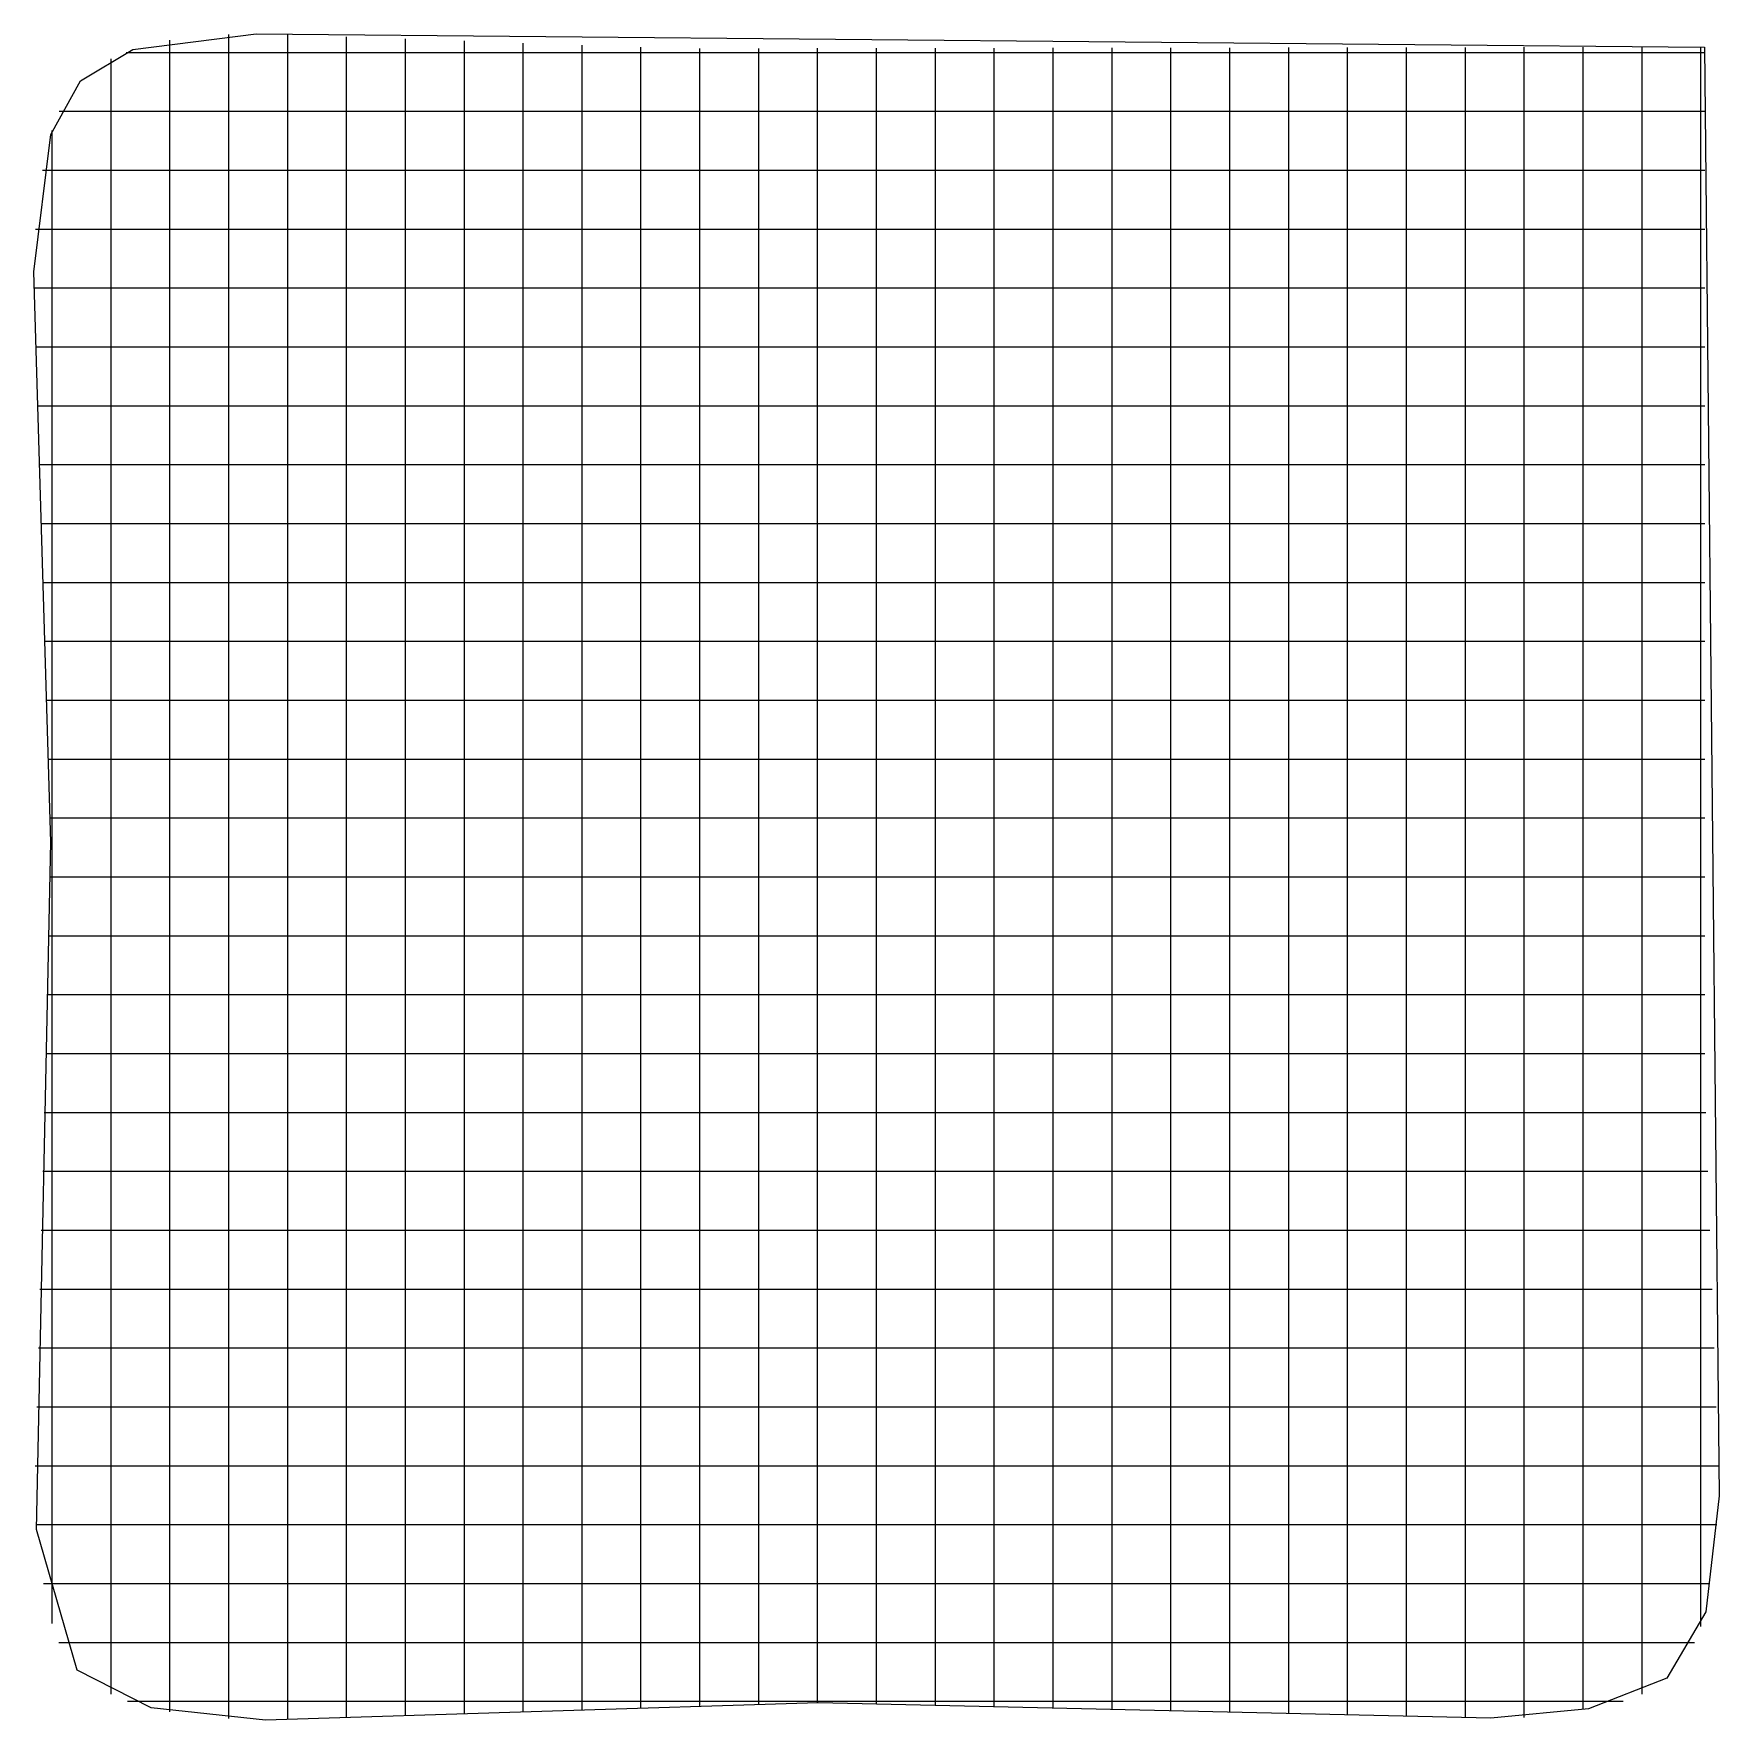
# Model space of a CAD drawing. Header units: metres. Extents: x 0.4 to 14.7, y 0.4 to 14.8.
import ezdxf

# ---------------------------------------------------------------- set-up
doc = ezdxf.new("R2010")
doc.units = ezdxf.units.M

msp = doc.modelspace()

# ---------------------------------------------------------------- linework, layer by layer
for p, q in [((1.593, 14.69), (1.593, 14.695)), ((1.593, 13.42), (1.593, 14.69)), ((2.093, 14.743), (2.093, 14.744)), ((2.093, 14.738), (2.093, 14.743)), ((2.093, 13.364), (2.093, 14.738)), ((2.593, 14.737), (2.593, 14.742)), ((2.593, 13.355), (2.593, 14.737)), ((3.093, 14.719), (3.093, 14.724)), ((3.093, 13.37), (3.093, 14.719)), ((3.593, 14.702), (3.593, 14.707)), ((3.593, 13.386), (3.593, 14.702)), ((4.093, 14.685), (4.093, 14.69)), ((4.093, 13.4), (4.093, 14.685)), ((4.593, 14.667), (4.593, 14.672)), ((4.593, 13.416), (4.593, 14.667)), ((5.093, 14.65), (5.093, 14.655)), ((5.093, 13.431), (5.093, 14.65)), ((5.593, 14.632), (5.593, 14.637)), ((5.593, 13.447), (5.593, 14.632)), ((6.093, 14.62), (6.093, 14.625)), ((6.093, 13.462), (6.093, 14.62)), ((6.593, 14.621), (6.593, 14.626)), ((6.593, 13.477), (6.593, 14.621)), ((7.093, 14.622), (7.093, 14.627)), ((7.093, 13.493), (7.093, 14.622)), ((7.593, 14.623), (7.593, 14.628)), ((7.593, 13.489), (7.593, 14.623)), ((8.093, 14.623), (8.093, 14.628)), ((8.093, 13.477), (8.093, 14.623)), ((8.593, 14.624), (8.593, 14.629)), ((8.593, 13.465), (8.593, 14.624)), ((9.093, 14.625), (9.093, 14.63)), ((9.093, 13.453), (9.093, 14.625)), ((9.593, 14.625), (9.593, 14.63)), ((9.593, 13.442), (9.593, 14.625)), ((10.093, 14.626), (10.093, 14.631)), ((10.093, 13.43), (10.093, 14.626)), ((10.593, 14.627), (10.593, 14.632)), ((10.593, 13.418), (10.593, 14.627)), ((11.093, 14.628), (11.093, 14.633)), ((11.093, 13.406), (11.093, 14.628)), ((11.593, 14.628), (11.593, 14.633)), ((11.593, 13.394), (11.593, 14.628)), ((12.093, 14.629), (12.093, 14.634)), ((12.093, 13.383), (12.093, 14.629)), ((12.593, 14.63), (12.593, 14.635)), ((12.593, 13.371), (12.593, 14.63)), ((13.093, 14.631), (13.093, 14.636)), ((13.093, 13.371), (13.093, 14.631)), ((13.593, 14.631), (13.593, 14.636)), ((13.593, 13.438), (13.593, 14.631)), ((14.093, 14.632), (14.093, 14.637)), ((14.093, 13.567), (14.093, 14.632)), ((14.593, 14.633), (14.593, 14.638)), ((14.593, 14.129), (14.593, 14.633)), ((1.093, 14.532), (1.093, 14.537)), ((1.093, 13.565), (1.093, 14.532)), ((1.221, 14.592), (1.226, 14.592)), ((1.221, 14.592), (1.226, 14.592)), ((1.226, 14.592), (1.723, 14.592)), ((1.723, 14.592), (2.018, 14.592)), ((2.018, 14.592), (2.042, 14.592)), ((2.042, 14.592), (3.518, 14.592)), ((3.518, 14.592), (3.523, 14.592)), ((3.523, 14.592), (3.818, 14.592)), ((3.818, 14.592), (3.842, 14.592)), ((3.842, 14.592), (5.318, 14.592)), ((5.318, 14.592), (5.323, 14.592)), ((5.323, 14.592), (5.618, 14.592)), ((5.618, 14.592), (5.632, 14.592)), ((5.632, 14.592), (5.636, 14.592)), ((5.636, 14.592), (7.112, 14.592)), ((7.112, 14.592), (7.136, 14.592)), ((7.136, 14.592), (7.432, 14.592)), ((7.432, 14.592), (7.436, 14.592)), ((7.436, 14.592), (8.912, 14.592)), ((8.912, 14.592), (8.936, 14.592)), ((8.936, 14.592), (9.232, 14.592)), ((9.232, 14.592), (9.236, 14.592)), ((9.236, 14.592), (10.712, 14.592)), ((10.712, 14.592), (10.736, 14.592)), ((10.736, 14.592), (11.032, 14.592)), ((11.032, 14.592), (11.036, 14.592)), ((11.036, 14.592), (12.512, 14.592)), ((12.512, 14.592), (12.536, 14.592)), ((12.536, 14.592), (12.832, 14.592)), ((12.832, 14.592), (12.836, 14.592)), ((12.836, 14.592), (14.312, 14.592)), ((14.312, 14.592), (14.331, 14.592)), ((14.331, 14.592), (14.626, 14.592)), ((0.654, 14.092), (0.659, 14.092)), ((0.654, 14.092), (0.659, 14.092)), ((0.659, 14.092), (1.714, 14.092)), ((1.714, 14.092), (1.738, 14.092)), ((1.738, 14.092), (2.033, 14.092)), ((2.033, 14.092), (2.038, 14.092)), ((2.038, 14.092), (3.514, 14.092)), ((3.514, 14.092), (3.538, 14.092)), ((3.538, 14.092), (3.833, 14.092)), ((3.833, 14.092), (3.838, 14.092)), ((3.838, 14.092), (5.314, 14.092)), ((5.314, 14.092), (5.338, 14.092)), ((5.338, 14.092), (5.633, 14.092)), ((5.633, 14.092), (5.638, 14.092)), ((5.638, 14.092), (7.114, 14.092)), ((7.114, 14.092), (7.138, 14.092)), ((7.138, 14.092), (7.433, 14.092)), ((7.433, 14.092), (7.438, 14.092)), ((7.438, 14.092), (8.914, 14.092)), ((8.914, 14.092), (8.938, 14.092)), ((8.938, 14.092), (9.233, 14.092)), ((9.233, 14.092), (9.238, 14.092)), ((9.238, 14.092), (10.714, 14.092)), ((10.714, 14.092), (10.738, 14.092)), ((10.738, 14.092), (11.033, 14.092)), ((11.033, 14.092), (11.038, 14.092)), ((11.038, 14.092), (12.514, 14.092)), ((12.514, 14.092), (12.538, 14.092)), ((12.538, 14.092), (12.833, 14.092)), ((12.833, 14.092), (12.838, 14.092)), ((12.838, 14.092), (14.314, 14.092)), ((14.314, 14.092), (14.331, 14.092)), ((14.331, 14.092), (14.626, 14.092)), ((14.593, 13.835), (14.593, 14.129)), ((0.593, 13.855), (0.593, 13.929)), ((0.593, 13.85), (0.593, 13.855)), ((0.593, 12.375), (0.593, 13.85)), ((14.593, 13.811), (14.593, 13.835)), ((14.593, 12.334), (14.593, 13.811)), ((0.511, 13.592), (0.516, 13.592)), ((0.511, 13.592), (0.516, 13.592)), ((0.516, 13.592), (1.711, 13.592)), ((1.093, 13.541), (1.093, 13.565)), ((1.093, 13.246), (1.093, 13.541)), ((1.711, 13.592), (1.735, 13.592)), ((1.735, 13.592), (2.031, 13.592)), ((2.031, 13.592), (2.035, 13.592)), ((2.035, 13.592), (3.511, 13.592)), ((3.511, 13.592), (3.535, 13.592)), ((3.535, 13.592), (3.831, 13.592)), ((3.831, 13.592), (3.835, 13.592)), ((3.835, 13.592), (5.311, 13.592)), ((5.311, 13.592), (5.335, 13.592)), ((5.335, 13.592), (5.631, 13.592)), ((5.631, 13.592), (5.635, 13.592)), ((5.635, 13.592), (7.111, 13.592)), ((6.093, 13.438), (6.093, 13.462)), ((6.593, 13.453), (6.593, 13.477)), ((7.093, 13.468), (7.093, 13.493)), ((7.093, 13.173), (7.093, 13.468)), ((7.111, 13.592), (7.135, 13.592)), ((7.135, 13.592), (7.431, 13.592)), ((7.431, 13.592), (7.435, 13.592)), ((7.435, 13.592), (8.911, 13.592)), ((7.593, 13.465), (7.593, 13.489)), ((7.593, 13.169), (7.593, 13.465)), ((8.093, 13.453), (8.093, 13.477)), ((8.593, 13.441), (8.593, 13.465)), ((8.911, 13.592), (8.935, 13.592)), ((8.935, 13.592), (9.231, 13.592)), ((9.231, 13.592), (9.235, 13.592)), ((9.235, 13.592), (10.711, 13.592)), ((10.711, 13.592), (10.735, 13.592)), ((10.735, 13.592), (11.031, 13.592)), ((11.031, 13.592), (11.035, 13.592)), ((11.035, 13.592), (12.511, 13.592)), ((12.511, 13.592), (12.535, 13.592)), ((12.535, 13.592), (12.831, 13.592)), ((12.831, 13.592), (12.835, 13.592)), ((12.835, 13.592), (14.311, 13.592)), ((14.093, 13.542), (14.093, 13.567)), ((14.093, 13.247), (14.093, 13.542)), ((14.311, 13.592), (14.331, 13.592)), ((14.331, 13.592), (14.626, 13.592)), ((1.593, 13.396), (1.593, 13.42)), ((1.593, 13.101), (1.593, 13.396)), ((2.093, 13.339), (2.093, 13.364)), ((2.093, 13.045), (2.093, 13.339)), ((2.593, 13.331), (2.593, 13.355)), ((2.593, 13.035), (2.593, 13.331)), ((3.093, 13.346), (3.093, 13.37)), ((3.093, 13.051), (3.093, 13.346)), ((3.593, 13.362), (3.593, 13.386)), ((3.593, 13.066), (3.593, 13.362)), ((4.093, 13.376), (4.093, 13.4)), ((4.093, 13.082), (4.093, 13.376)), ((4.593, 13.391), (4.593, 13.416)), ((4.593, 13.096), (4.593, 13.391)), ((5.093, 13.407), (5.093, 13.431)), ((5.093, 13.112), (5.093, 13.407)), ((5.593, 13.422), (5.593, 13.447)), ((5.593, 13.127), (5.593, 13.422)), ((6.093, 13.143), (6.093, 13.438)), ((6.593, 13.159), (6.593, 13.453)), ((8.093, 13.158), (8.093, 13.453)), ((8.593, 13.146), (8.593, 13.441)), ((9.093, 13.429), (9.093, 13.453)), ((9.093, 13.134), (9.093, 13.429)), ((9.593, 13.417), (9.593, 13.442)), ((9.593, 13.122), (9.593, 13.417)), ((10.093, 13.406), (10.093, 13.43)), ((10.093, 13.11), (10.093, 13.406)), ((10.593, 13.394), (10.593, 13.418)), ((10.593, 13.099), (10.593, 13.394)), ((11.093, 13.382), (11.093, 13.406)), ((11.093, 13.087), (11.093, 13.382)), ((11.593, 13.37), (11.593, 13.394)), ((11.593, 13.075), (11.593, 13.37)), ((12.093, 13.358), (12.093, 13.383)), ((12.093, 13.063), (12.093, 13.358)), ((12.593, 13.347), (12.593, 13.371)), ((12.593, 13.051), (12.593, 13.347)), ((13.093, 13.347), (13.093, 13.371)), ((13.093, 13.051), (13.093, 13.347)), ((13.593, 13.414), (13.593, 13.438)), ((13.593, 13.118), (13.593, 13.414)), ((1.093, 13.241), (1.093, 13.246)), ((1.093, 11.765), (1.093, 13.241)), ((14.093, 13.242), (14.093, 13.247)), ((14.093, 11.767), (14.093, 13.242)), ((0.451, 13.092), (0.456, 13.092)), ((0.451, 13.092), (0.456, 13.092)), ((0.456, 13.092), (1.71, 13.092)), ((1.593, 13.096), (1.593, 13.101)), ((1.593, 11.62), (1.593, 13.096)), ((1.71, 13.092), (1.734, 13.092)), ((1.734, 13.092), (2.03, 13.092)), ((2.03, 13.092), (2.034, 13.092)), ((2.034, 13.092), (3.51, 13.092)), ((2.093, 13.04), (2.093, 13.045)), ((2.093, 11.564), (2.093, 13.04)), ((2.593, 13.031), (2.593, 13.035)), ((3.093, 13.046), (3.093, 13.051)), ((3.093, 11.57), (3.093, 13.046)), ((3.51, 13.092), (3.534, 13.092)), ((3.534, 13.092), (3.83, 13.092)), ((3.593, 13.062), (3.593, 13.066)), ((3.593, 11.586), (3.593, 13.062)), ((3.83, 13.092), (3.834, 13.092)), ((3.834, 13.092), (5.31, 13.092)), ((4.093, 13.077), (4.093, 13.082)), ((4.093, 11.6), (4.093, 13.077)), ((4.593, 13.091), (4.593, 13.096)), ((4.593, 11.616), (4.593, 13.091)), ((5.093, 13.107), (5.093, 13.112)), ((5.093, 11.631), (5.093, 13.107)), ((5.31, 13.092), (5.334, 13.092)), ((5.334, 13.092), (5.63, 13.092)), ((5.593, 13.122), (5.593, 13.127)), ((5.593, 11.647), (5.593, 13.122)), ((5.63, 13.092), (5.634, 13.092)), ((5.634, 13.092), (7.11, 13.092)), ((6.093, 13.138), (6.093, 13.143)), ((6.093, 11.662), (6.093, 13.138)), ((6.593, 13.154), (6.593, 13.159)), ((6.593, 11.677), (6.593, 13.154)), ((7.093, 13.168), (7.093, 13.173)), ((7.093, 11.693), (7.093, 13.168)), ((7.11, 13.092), (7.134, 13.092)), ((7.134, 13.092), (7.43, 13.092)), ((7.43, 13.092), (7.434, 13.092)), ((7.434, 13.092), (8.91, 13.092)), ((7.593, 13.165), (7.593, 13.169)), ((7.593, 11.689), (7.593, 13.165)), ((8.093, 13.153), (8.093, 13.158)), ((8.093, 11.677), (8.093, 13.153)), ((8.593, 13.141), (8.593, 13.146)), ((8.593, 11.665), (8.593, 13.141)), ((8.91, 13.092), (8.934, 13.092)), ((8.934, 13.092), (9.23, 13.092)), ((9.093, 13.129), (9.093, 13.134)), ((9.093, 11.653), (9.093, 13.129)), ((9.23, 13.092), (9.234, 13.092)), ((9.234, 13.092), (10.71, 13.092)), ((9.593, 13.117), (9.593, 13.122)), ((9.593, 11.642), (9.593, 13.117)), ((10.093, 13.106), (10.093, 13.11)), ((10.093, 11.63), (10.093, 13.106)), ((10.593, 13.094), (10.593, 13.099)), ((10.593, 11.618), (10.593, 13.094)), ((10.71, 13.092), (10.734, 13.092)), ((10.734, 13.092), (11.03, 13.092)), ((11.03, 13.092), (11.034, 13.092)), ((11.034, 13.092), (12.51, 13.092)), ((11.093, 13.082), (11.093, 13.087)), ((11.093, 11.606), (11.093, 13.082)), ((11.593, 13.07), (11.593, 13.075)), ((11.593, 11.594), (11.593, 13.07)), ((12.093, 13.058), (12.093, 13.063)), ((12.093, 11.583), (12.093, 13.058)), ((12.51, 13.092), (12.534, 13.092)), ((12.534, 13.092), (12.83, 13.092)), ((12.593, 13.047), (12.593, 13.051)), ((12.593, 11.571), (12.593, 13.047)), ((12.83, 13.092), (12.834, 13.092)), ((12.834, 13.092), (14.31, 13.092)), ((13.093, 13.047), (13.093, 13.051)), ((13.093, 11.571), (13.093, 13.047)), ((13.593, 13.114), (13.593, 13.118)), ((13.593, 11.638), (13.593, 13.114)), ((14.31, 13.092), (14.331, 13.092)), ((14.331, 13.092), (14.626, 13.092)), ((2.593, 11.555), (2.593, 13.031)), ((0.438, 12.592), (0.443, 12.592)), ((0.438, 12.592), (0.443, 12.592)), ((0.443, 12.592), (1.71, 12.592)), ((1.71, 12.592), (1.734, 12.592)), ((1.734, 12.592), (2.029, 12.592)), ((2.029, 12.592), (2.034, 12.592)), ((2.034, 12.592), (3.51, 12.592)), ((3.51, 12.592), (3.534, 12.592)), ((3.534, 12.592), (3.829, 12.592)), ((3.829, 12.592), (3.834, 12.592)), ((3.834, 12.592), (5.31, 12.592)), ((5.31, 12.592), (5.334, 12.592)), ((5.334, 12.592), (5.629, 12.592)), ((5.629, 12.592), (5.634, 12.592)), ((5.634, 12.592), (7.11, 12.592)), ((7.11, 12.592), (7.134, 12.592)), ((7.134, 12.592), (7.429, 12.592)), ((7.429, 12.592), (7.434, 12.592)), ((7.434, 12.592), (8.91, 12.592)), ((8.91, 12.592), (8.934, 12.592)), ((8.934, 12.592), (9.229, 12.592)), ((9.229, 12.592), (9.234, 12.592)), ((9.234, 12.592), (10.71, 12.592)), ((10.71, 12.592), (10.734, 12.592)), ((10.734, 12.592), (11.029, 12.592)), ((11.029, 12.592), (11.034, 12.592)), ((11.034, 12.592), (12.51, 12.592)), ((12.51, 12.592), (12.534, 12.592)), ((12.534, 12.592), (12.829, 12.592)), ((12.829, 12.592), (12.834, 12.592)), ((12.834, 12.592), (14.31, 12.592)), ((14.31, 12.592), (14.331, 12.592)), ((14.331, 12.592), (14.626, 12.592)), ((0.593, 12.35), (0.593, 12.375)), ((0.593, 12.055), (0.593, 12.35)), ((14.593, 12.329), (14.593, 12.334)), ((14.593, 12.035), (14.593, 12.329)), ((0.453, 12.092), (0.458, 12.092)), ((0.453, 12.092), (0.458, 12.092)), ((0.458, 12.092), (1.71, 12.092)), ((0.593, 12.05), (0.593, 12.055)), ((0.593, 10.575), (0.593, 12.05)), ((1.71, 12.092), (1.735, 12.092)), ((1.735, 12.092), (2.03, 12.092)), ((2.03, 12.092), (2.035, 12.092)), ((2.035, 12.092), (3.51, 12.092)), ((3.51, 12.092), (3.535, 12.092)), ((3.535, 12.092), (3.83, 12.092)), ((3.83, 12.092), (3.835, 12.092)), ((3.835, 12.092), (5.31, 12.092)), ((5.31, 12.092), (5.335, 12.092)), ((5.335, 12.092), (5.63, 12.092)), ((5.63, 12.092), (5.635, 12.092)), ((5.635, 12.092), (7.11, 12.092)), ((7.11, 12.092), (7.135, 12.092)), ((7.135, 12.092), (7.43, 12.092)), ((7.43, 12.092), (7.435, 12.092)), ((7.435, 12.092), (8.91, 12.092)), ((8.91, 12.092), (8.934, 12.092)), ((8.934, 12.092), (9.23, 12.092)), ((9.23, 12.092), (9.235, 12.092)), ((9.235, 12.092), (10.71, 12.092)), ((10.71, 12.092), (10.735, 12.092)), ((10.735, 12.092), (11.03, 12.092)), ((11.03, 12.092), (11.034, 12.092)), ((11.034, 12.092), (12.51, 12.092)), ((12.51, 12.092), (12.534, 12.092)), ((12.534, 12.092), (12.83, 12.092)), ((12.83, 12.092), (12.835, 12.092)), ((12.835, 12.092), (14.31, 12.092)), ((14.31, 12.092), (14.331, 12.092)), ((14.331, 12.092), (14.626, 12.092)), ((14.593, 12.011), (14.593, 12.035)), ((14.593, 10.534), (14.593, 12.011)), ((1.093, 11.741), (1.093, 11.765)), ((14.093, 11.742), (14.093, 11.767)), ((14.093, 11.447), (14.093, 11.742)), ((1.093, 11.446), (1.093, 11.741)), ((1.593, 11.596), (1.593, 11.62)), ((4.093, 11.576), (4.093, 11.6)), ((4.593, 11.591), (4.593, 11.616)), ((5.093, 11.607), (5.093, 11.631)), ((5.093, 11.312), (5.093, 11.607)), ((5.593, 11.622), (5.593, 11.647)), ((5.593, 11.327), (5.593, 11.622)), ((6.093, 11.638), (6.093, 11.662)), ((6.093, 11.343), (6.093, 11.638)), ((6.593, 11.653), (6.593, 11.677)), ((6.593, 11.359), (6.593, 11.653)), ((7.093, 11.668), (7.093, 11.693)), ((7.093, 11.373), (7.093, 11.668)), ((7.593, 11.665), (7.593, 11.689)), ((7.593, 11.369), (7.593, 11.665)), ((8.093, 11.653), (8.093, 11.677)), ((8.093, 11.358), (8.093, 11.653)), ((8.593, 11.641), (8.593, 11.665)), ((8.593, 11.346), (8.593, 11.641)), ((9.093, 11.629), (9.093, 11.653)), ((9.093, 11.334), (9.093, 11.629)), ((9.593, 11.617), (9.593, 11.642)), ((9.593, 11.322), (9.593, 11.617)), ((10.093, 11.606), (10.093, 11.63)), ((10.093, 11.31), (10.093, 11.606)), ((10.593, 11.594), (10.593, 11.618)), ((11.093, 11.582), (11.093, 11.606)), ((13.593, 11.614), (13.593, 11.638)), ((13.593, 11.318), (13.593, 11.614)), ((0.468, 11.592), (0.473, 11.592)), ((0.468, 11.592), (0.473, 11.592)), ((0.473, 11.592), (1.711, 11.592)), ((1.593, 11.301), (1.593, 11.596)), ((1.711, 11.592), (1.735, 11.592)), ((1.735, 11.592), (2.03, 11.592)), ((2.03, 11.592), (2.035, 11.592)), ((2.035, 11.592), (3.511, 11.592)), ((2.093, 11.539), (2.093, 11.564)), ((2.093, 11.245), (2.093, 11.539)), ((2.593, 11.531), (2.593, 11.555)), ((2.593, 11.235), (2.593, 11.531)), ((3.093, 11.546), (3.093, 11.57)), ((3.093, 11.251), (3.093, 11.546)), ((3.511, 11.592), (3.535, 11.592)), ((3.535, 11.592), (3.83, 11.592)), ((3.593, 11.562), (3.593, 11.586)), ((3.593, 11.266), (3.593, 11.562)), ((3.83, 11.592), (3.835, 11.592)), ((3.835, 11.592), (5.311, 11.592)), ((4.093, 11.282), (4.093, 11.576)), ((4.593, 11.296), (4.593, 11.591)), ((5.311, 11.592), (5.335, 11.592)), ((5.335, 11.592), (5.63, 11.592)), ((5.63, 11.592), (5.635, 11.592)), ((5.635, 11.592), (7.111, 11.592)), ((7.111, 11.592), (7.135, 11.592)), ((7.135, 11.592), (7.43, 11.592)), ((7.43, 11.592), (7.435, 11.592)), ((7.435, 11.592), (8.911, 11.592)), ((8.911, 11.592), (8.935, 11.592)), ((8.935, 11.592), (9.23, 11.592)), ((9.23, 11.592), (9.235, 11.592)), ((9.235, 11.592), (10.711, 11.592)), ((10.593, 11.299), (10.593, 11.594)), ((10.711, 11.592), (10.735, 11.592)), ((10.735, 11.592), (11.03, 11.592)), ((11.03, 11.592), (11.035, 11.592)), ((11.035, 11.592), (12.511, 11.592)), ((11.093, 11.287), (11.093, 11.582)), ((11.593, 11.57), (11.593, 11.594)), ((11.593, 11.275), (11.593, 11.57)), ((12.093, 11.558), (12.093, 11.583)), ((12.093, 11.263), (12.093, 11.558)), ((12.511, 11.592), (12.535, 11.592)), ((12.535, 11.592), (12.83, 11.592)), ((12.593, 11.547), (12.593, 11.571)), ((12.593, 11.251), (12.593, 11.547)), ((12.83, 11.592), (12.835, 11.592)), ((12.835, 11.592), (14.311, 11.592)), ((13.093, 11.547), (13.093, 11.571)), ((13.093, 11.251), (13.093, 11.547)), ((14.311, 11.592), (14.331, 11.592)), ((14.331, 11.592), (14.626, 11.592)), ((1.093, 11.441), (1.093, 11.446)), ((1.093, 9.965), (1.093, 11.441)), ((5.593, 11.322), (5.593, 11.327)), ((5.593, 9.847), (5.593, 11.322)), ((6.093, 11.338), (6.093, 11.343)), ((6.093, 9.862), (6.093, 11.338)), ((6.593, 11.354), (6.593, 11.359)), ((6.593, 9.877), (6.593, 11.354)), ((7.093, 11.368), (7.093, 11.373)), ((7.093, 9.893), (7.093, 11.368)), ((7.593, 11.365), (7.593, 11.369)), ((7.593, 9.889), (7.593, 11.365)), ((8.093, 11.353), (8.093, 11.358)), ((8.093, 9.877), (8.093, 11.353)), ((8.593, 11.341), (8.593, 11.346)), ((8.593, 9.865), (8.593, 11.341)), ((9.093, 11.329), (9.093, 11.334)), ((9.093, 9.853), (9.093, 11.329)), ((9.593, 11.317), (9.593, 11.322)), ((9.593, 9.842), (9.593, 11.317)), ((13.593, 11.314), (13.593, 11.318)), ((13.593, 9.838), (13.593, 11.314)), ((14.093, 11.442), (14.093, 11.447)), ((14.093, 9.967), (14.093, 11.442)), ((1.593, 11.296), (1.593, 11.301)), ((1.593, 9.82), (1.593, 11.296)), ((2.093, 11.24), (2.093, 11.245)), ((2.093, 9.764), (2.093, 11.24)), ((2.593, 11.231), (2.593, 11.235)), ((2.593, 9.755), (2.593, 11.231)), ((3.093, 11.246), (3.093, 11.251)), ((3.093, 9.77), (3.093, 11.246)), ((3.593, 11.262), (3.593, 11.266)), ((3.593, 9.786), (3.593, 11.262)), ((4.093, 11.277), (4.093, 11.282)), ((4.093, 9.8), (4.093, 11.277)), ((4.593, 11.291), (4.593, 11.296)), ((4.593, 9.816), (4.593, 11.291)), ((5.093, 11.307), (5.093, 11.312)), ((5.093, 9.831), (5.093, 11.307)), ((10.093, 11.306), (10.093, 11.31)), ((10.093, 9.83), (10.093, 11.306)), ((10.593, 11.294), (10.593, 11.299)), ((10.593, 9.818), (10.593, 11.294)), ((11.093, 11.282), (11.093, 11.287)), ((11.093, 9.806), (11.093, 11.282)), ((11.593, 11.27), (11.593, 11.275)), ((11.593, 9.794), (11.593, 11.27)), ((12.093, 11.258), (12.093, 11.263)), ((12.093, 9.783), (12.093, 11.258)), ((12.593, 11.247), (12.593, 11.251)), ((12.593, 9.771), (12.593, 11.247)), ((13.093, 11.247), (13.093, 11.251)), ((13.093, 9.771), (13.093, 11.247)), ((0.484, 11.092), (0.489, 11.092)), ((0.484, 11.092), (0.489, 11.092)), ((0.489, 11.092), (1.711, 11.092)), ((1.711, 11.092), (1.735, 11.092)), ((1.735, 11.092), (2.03, 11.092)), ((2.03, 11.092), (2.035, 11.092)), ((2.035, 11.092), (3.511, 11.092)), ((3.511, 11.092), (3.535, 11.092)), ((3.535, 11.092), (3.83, 11.092)), ((3.83, 11.092), (3.835, 11.092)), ((3.835, 11.092), (5.311, 11.092)), ((5.311, 11.092), (5.335, 11.092)), ((5.335, 11.092), (5.63, 11.092)), ((5.63, 11.092), (5.635, 11.092)), ((5.635, 11.092), (7.111, 11.092)), ((7.111, 11.092), (7.135, 11.092)), ((7.135, 11.092), (7.43, 11.092)), ((7.43, 11.092), (7.435, 11.092)), ((7.435, 11.092), (8.911, 11.092)), ((8.911, 11.092), (8.935, 11.092)), ((8.935, 11.092), (9.23, 11.092)), ((9.23, 11.092), (9.235, 11.092)), ((9.235, 11.092), (10.711, 11.092)), ((10.711, 11.092), (10.735, 11.092)), ((10.735, 11.092), (11.03, 11.092)), ((11.03, 11.092), (11.035, 11.092)), ((11.035, 11.092), (12.511, 11.092)), ((12.511, 11.092), (12.535, 11.092)), ((12.535, 11.092), (12.83, 11.092)), ((12.83, 11.092), (12.835, 11.092)), ((12.835, 11.092), (14.311, 11.092)), ((14.311, 11.092), (14.331, 11.092)), ((14.331, 11.092), (14.626, 11.092)), ((0.499, 10.592), (0.504, 10.592)), ((0.499, 10.592), (0.504, 10.592)), ((0.504, 10.592), (1.711, 10.592)), ((0.593, 10.55), (0.593, 10.575)), ((0.593, 10.255), (0.593, 10.55)), ((1.711, 10.592), (1.735, 10.592)), ((1.735, 10.592), (2.03, 10.592)), ((2.03, 10.592), (2.035, 10.592)), ((2.035, 10.592), (3.511, 10.592)), ((3.511, 10.592), (3.535, 10.592)), ((3.535, 10.592), (3.83, 10.592)), ((3.83, 10.592), (3.835, 10.592)), ((3.835, 10.592), (5.311, 10.592)), ((5.311, 10.592), (5.335, 10.592)), ((5.335, 10.592), (5.63, 10.592)), ((5.63, 10.592), (5.635, 10.592)), ((5.635, 10.592), (7.111, 10.592)), ((7.111, 10.592), (7.135, 10.592)), ((7.135, 10.592), (7.43, 10.592)), ((7.43, 10.592), (7.435, 10.592)), ((7.435, 10.592), (8.911, 10.592)), ((8.911, 10.592), (8.935, 10.592)), ((8.935, 10.592), (9.23, 10.592)), ((9.23, 10.592), (9.235, 10.592)), ((9.235, 10.592), (10.711, 10.592)), ((10.711, 10.592), (10.735, 10.592)), ((10.735, 10.592), (11.03, 10.592)), ((11.03, 10.592), (11.035, 10.592)), ((11.035, 10.592), (12.511, 10.592)), ((12.511, 10.592), (12.535, 10.592)), ((12.535, 10.592), (12.83, 10.592)), ((12.83, 10.592), (12.835, 10.592)), ((12.835, 10.592), (14.311, 10.592)), ((14.311, 10.592), (14.331, 10.592)), ((14.331, 10.592), (14.626, 10.592)), ((14.593, 10.529), (14.593, 10.534)), ((14.593, 10.235), (14.593, 10.529)), ((0.593, 10.25), (0.593, 10.255)), ((0.593, 8.775), (0.593, 10.25)), ((14.593, 10.211), (14.593, 10.235)), ((14.593, 8.734), (14.593, 10.211)), ((0.514, 10.092), (0.519, 10.092)), ((0.514, 10.092), (0.519, 10.092)), ((0.519, 10.092), (1.711, 10.092)), ((1.711, 10.092), (1.735, 10.092)), ((1.735, 10.092), (2.031, 10.092)), ((2.031, 10.092), (2.035, 10.092)), ((2.035, 10.092), (3.511, 10.092)), ((3.511, 10.092), (3.535, 10.092)), ((3.535, 10.092), (3.831, 10.092)), ((3.831, 10.092), (3.835, 10.092)), ((3.835, 10.092), (5.311, 10.092)), ((5.311, 10.092), (5.335, 10.092)), ((5.335, 10.092), (5.631, 10.092)), ((5.631, 10.092), (5.635, 10.092)), ((5.635, 10.092), (7.111, 10.092)), ((7.111, 10.092), (7.135, 10.092)), ((7.135, 10.092), (7.431, 10.092)), ((7.431, 10.092), (7.435, 10.092)), ((7.435, 10.092), (8.911, 10.092)), ((8.911, 10.092), (8.935, 10.092)), ((8.935, 10.092), (9.231, 10.092)), ((9.231, 10.092), (9.235, 10.092)), ((9.235, 10.092), (10.711, 10.092)), ((10.711, 10.092), (10.735, 10.092)), ((10.735, 10.092), (11.031, 10.092)), ((11.031, 10.092), (11.035, 10.092)), ((11.035, 10.092), (12.511, 10.092)), ((12.511, 10.092), (12.535, 10.092)), ((12.535, 10.092), (12.831, 10.092)), ((12.831, 10.092), (12.835, 10.092)), ((12.835, 10.092), (14.311, 10.092)), ((14.311, 10.092), (14.331, 10.092)), ((14.331, 10.092), (14.626, 10.092)), ((1.093, 9.941), (1.093, 9.965)), ((1.093, 9.646), (1.093, 9.941)), ((7.093, 9.868), (7.093, 9.893)), ((7.593, 9.865), (7.593, 9.889)), ((14.093, 9.942), (14.093, 9.967)), ((14.093, 9.647), (14.093, 9.942)), ((1.593, 9.796), (1.593, 9.82)), ((1.593, 9.501), (1.593, 9.796)), ((2.093, 9.739), (2.093, 9.764)), ((2.093, 9.445), (2.093, 9.739)), ((2.593, 9.731), (2.593, 9.755)), ((3.093, 9.746), (3.093, 9.77)), ((3.093, 9.451), (3.093, 9.746)), ((3.593, 9.762), (3.593, 9.786)), ((3.593, 9.466), (3.593, 9.762)), ((4.093, 9.776), (4.093, 9.8)), ((4.093, 9.482), (4.093, 9.776)), ((4.593, 9.791), (4.593, 9.816)), ((4.593, 9.496), (4.593, 9.791)), ((5.093, 9.807), (5.093, 9.831)), ((5.093, 9.512), (5.093, 9.807)), ((5.593, 9.822), (5.593, 9.847)), ((5.593, 9.527), (5.593, 9.822)), ((6.093, 9.838), (6.093, 9.862)), ((6.093, 9.543), (6.093, 9.838)), ((6.593, 9.853), (6.593, 9.877)), ((6.593, 9.559), (6.593, 9.853)), ((7.093, 9.573), (7.093, 9.868)), ((7.593, 9.569), (7.593, 9.865)), ((8.093, 9.853), (8.093, 9.877)), ((8.093, 9.558), (8.093, 9.853)), ((8.593, 9.841), (8.593, 9.865)), ((8.593, 9.546), (8.593, 9.841)), ((9.093, 9.829), (9.093, 9.853)), ((9.093, 9.534), (9.093, 9.829)), ((9.593, 9.817), (9.593, 9.842)), ((9.593, 9.522), (9.593, 9.817)), ((10.093, 9.806), (10.093, 9.83)), ((10.093, 9.51), (10.093, 9.806)), ((10.593, 9.794), (10.593, 9.818)), ((10.593, 9.499), (10.593, 9.794)), ((11.093, 9.782), (11.093, 9.806)), ((11.093, 9.487), (11.093, 9.782)), ((11.593, 9.77), (11.593, 9.794)), ((11.593, 9.475), (11.593, 9.77)), ((12.093, 9.758), (12.093, 9.783)), ((12.093, 9.463), (12.093, 9.758)), ((12.593, 9.747), (12.593, 9.771)), ((12.593, 9.451), (12.593, 9.747)), ((13.093, 9.747), (13.093, 9.771)), ((13.093, 9.451), (13.093, 9.747)), ((13.593, 9.814), (13.593, 9.838)), ((13.593, 9.518), (13.593, 9.814)), ((1.093, 9.641), (1.093, 9.646)), ((1.093, 8.165), (1.093, 9.641)), ((2.593, 9.435), (2.593, 9.731)), ((14.093, 9.642), (14.093, 9.647)), ((14.093, 8.167), (14.093, 9.642)), ((0.529, 9.592), (0.534, 9.592)), ((0.529, 9.592), (0.534, 9.592)), ((0.534, 9.592), (1.712, 9.592)), ((1.593, 9.496), (1.593, 9.501)), ((1.593, 8.02), (1.593, 9.496)), ((1.712, 9.592), (1.736, 9.592)), ((1.736, 9.592), (2.031, 9.592)), ((2.031, 9.592), (2.036, 9.592)), ((2.036, 9.592), (3.512, 9.592)), ((3.512, 9.592), (3.536, 9.592)), ((3.536, 9.592), (3.831, 9.592)), ((3.593, 9.462), (3.593, 9.466)), ((3.593, 7.986), (3.593, 9.462)), ((3.831, 9.592), (3.836, 9.592)), ((3.836, 9.592), (5.312, 9.592)), ((4.093, 9.477), (4.093, 9.482)), ((4.093, 8), (4.093, 9.477)), ((4.593, 9.491), (4.593, 9.496)), ((4.593, 8.016), (4.593, 9.491)), ((5.093, 9.507), (5.093, 9.512)), ((5.093, 8.031), (5.093, 9.507)), ((5.312, 9.592), (5.336, 9.592)), ((5.336, 9.592), (5.631, 9.592)), ((5.593, 9.522), (5.593, 9.527)), ((5.593, 8.047), (5.593, 9.522)), ((5.631, 9.592), (5.636, 9.592)), ((5.636, 9.592), (7.112, 9.592)), ((6.093, 9.538), (6.093, 9.543)), ((6.093, 8.062), (6.093, 9.538)), ((6.593, 9.554), (6.593, 9.559)), ((6.593, 8.077), (6.593, 9.554)), ((7.093, 9.568), (7.093, 9.573)), ((7.093, 8.093), (7.093, 9.568)), ((7.112, 9.592), (7.136, 9.592)), ((7.136, 9.592), (7.431, 9.592)), ((7.431, 9.592), (7.436, 9.592)), ((7.436, 9.592), (8.912, 9.592)), ((7.593, 9.565), (7.593, 9.569)), ((7.593, 8.089), (7.593, 9.565)), ((8.093, 9.553), (8.093, 9.558)), ((8.093, 8.077), (8.093, 9.553)), ((8.593, 9.541), (8.593, 9.546)), ((8.593, 8.065), (8.593, 9.541)), ((8.912, 9.592), (8.936, 9.592)), ((8.936, 9.592), (9.231, 9.592)), ((9.093, 9.529), (9.093, 9.534)), ((9.093, 8.053), (9.093, 9.529)), ((9.231, 9.592), (9.236, 9.592)), ((9.236, 9.592), (10.712, 9.592)), ((9.593, 9.517), (9.593, 9.522)), ((9.593, 8.042), (9.593, 9.517)), ((10.093, 9.506), (10.093, 9.51)), ((10.093, 8.03), (10.093, 9.506)), ((10.593, 9.494), (10.593, 9.499)), ((10.593, 8.018), (10.593, 9.494)), ((10.712, 9.592), (10.736, 9.592)), ((10.736, 9.592), (11.031, 9.592)), ((11.031, 9.592), (11.036, 9.592)), ((11.036, 9.592), (12.512, 9.592)), ((11.093, 9.482), (11.093, 9.487)), ((11.093, 8.006), (11.093, 9.482)), ((11.593, 9.47), (11.593, 9.475)), ((11.593, 7.994), (11.593, 9.47)), ((12.093, 9.458), (12.093, 9.463)), ((12.093, 7.983), (12.093, 9.458)), ((12.512, 9.592), (12.536, 9.592)), ((12.536, 9.592), (12.831, 9.592)), ((12.593, 9.447), (12.593, 9.451)), ((12.831, 9.592), (12.836, 9.592)), ((12.836, 9.592), (14.312, 9.592)), ((13.093, 9.447), (13.093, 9.451)), ((13.593, 9.514), (13.593, 9.518)), ((13.593, 8.038), (13.593, 9.514)), ((14.312, 9.592), (14.331, 9.592)), ((14.331, 9.592), (14.626, 9.592)), ((2.093, 9.44), (2.093, 9.445)), ((2.093, 7.964), (2.093, 9.44)), ((2.593, 9.431), (2.593, 9.435)), ((2.593, 7.955), (2.593, 9.431)), ((3.093, 9.446), (3.093, 9.451)), ((3.093, 7.97), (3.093, 9.446)), ((12.593, 7.971), (12.593, 9.447)), ((13.093, 7.971), (13.093, 9.447)), ((0.545, 9.092), (0.55, 9.092)), ((0.545, 9.092), (0.55, 9.092)), ((0.55, 9.092), (1.712, 9.092)), ((1.712, 9.092), (1.736, 9.092)), ((1.736, 9.092), (2.031, 9.092)), ((2.031, 9.092), (2.036, 9.092)), ((2.036, 9.092), (3.512, 9.092)), ((3.512, 9.092), (3.536, 9.092)), ((3.536, 9.092), (3.831, 9.092)), ((3.831, 9.092), (3.836, 9.092)), ((3.836, 9.092), (5.312, 9.092)), ((5.312, 9.092), (5.336, 9.092)), ((5.336, 9.092), (5.631, 9.092)), ((5.631, 9.092), (5.636, 9.092)), ((5.636, 9.092), (7.112, 9.092)), ((7.112, 9.092), (7.136, 9.092)), ((7.136, 9.092), (7.431, 9.092)), ((7.431, 9.092), (7.436, 9.092)), ((7.436, 9.092), (8.912, 9.092)), ((8.912, 9.092), (8.936, 9.092)), ((8.936, 9.092), (9.231, 9.092)), ((9.231, 9.092), (9.236, 9.092)), ((9.236, 9.092), (10.712, 9.092)), ((10.712, 9.092), (10.736, 9.092)), ((10.736, 9.092), (11.031, 9.092)), ((11.031, 9.092), (11.036, 9.092)), ((11.036, 9.092), (12.512, 9.092)), ((12.512, 9.092), (12.536, 9.092)), ((12.536, 9.092), (12.831, 9.092)), ((12.831, 9.092), (12.836, 9.092)), ((12.836, 9.092), (14.312, 9.092)), ((14.312, 9.092), (14.331, 9.092)), ((14.331, 9.092), (14.626, 9.092)), ((0.593, 8.75), (0.593, 8.775)), ((0.593, 8.455), (0.593, 8.75)), ((0.56, 8.592), (0.565, 8.592)), ((0.56, 8.592), (0.565, 8.592)), ((0.565, 8.592), (1.712, 8.592)), ((1.712, 8.592), (1.736, 8.592)), ((1.736, 8.592), (2.031, 8.592)), ((2.031, 8.592), (2.036, 8.592)), ((2.036, 8.592), (3.512, 8.592)), ((3.512, 8.592), (3.536, 8.592)), ((3.536, 8.592), (3.831, 8.592)), ((3.831, 8.592), (3.836, 8.592)), ((3.836, 8.592), (5.312, 8.592)), ((5.312, 8.592), (5.336, 8.592)), ((5.336, 8.592), (5.631, 8.592)), ((5.631, 8.592), (5.636, 8.592)), ((5.636, 8.592), (7.112, 8.592)), ((7.112, 8.592), (7.136, 8.592)), ((7.136, 8.592), (7.431, 8.592)), ((7.431, 8.592), (7.436, 8.592)), ((7.436, 8.592), (8.912, 8.592)), ((8.912, 8.592), (8.936, 8.592)), ((8.936, 8.592), (9.231, 8.592)), ((9.231, 8.592), (9.236, 8.592)), ((9.236, 8.592), (10.712, 8.592)), ((10.712, 8.592), (10.736, 8.592)), ((10.736, 8.592), (11.031, 8.592)), ((11.031, 8.592), (11.036, 8.592)), ((11.036, 8.592), (12.512, 8.592)), ((12.512, 8.592), (12.536, 8.592)), ((12.536, 8.592), (12.831, 8.592)), ((12.831, 8.592), (12.836, 8.592)), ((12.836, 8.592), (14.312, 8.592)), ((14.312, 8.592), (14.331, 8.592)), ((14.331, 8.592), (14.626, 8.592)), ((14.593, 8.729), (14.593, 8.734)), ((14.593, 8.435), (14.593, 8.729)), ((0.593, 8.45), (0.593, 8.455)), ((0.593, 6.975), (0.593, 8.45)), ((14.593, 8.411), (14.593, 8.435)), ((14.593, 6.934), (14.593, 8.411)), ((1.093, 8.141), (1.093, 8.165)), ((14.093, 8.142), (14.093, 8.167)), ((0.575, 8.092), (0.58, 8.092)), ((0.575, 8.092), (0.58, 8.092)), ((0.58, 8.092), (1.712, 8.092)), ((1.093, 7.846), (1.093, 8.141)), ((1.593, 7.996), (1.593, 8.02)), ((1.712, 8.092), (1.736, 8.092)), ((1.736, 8.092), (2.032, 8.092)), ((2.032, 8.092), (2.036, 8.092)), ((2.036, 8.092), (3.512, 8.092)), ((3.512, 8.092), (3.536, 8.092)), ((3.536, 8.092), (3.832, 8.092)), ((3.832, 8.092), (3.836, 8.092)), ((3.836, 8.092), (5.312, 8.092)), ((5.093, 8.007), (5.093, 8.031)), ((5.312, 8.092), (5.336, 8.092)), ((5.336, 8.092), (5.632, 8.092)), ((5.593, 8.022), (5.593, 8.047)), ((5.593, 7.727), (5.593, 8.022)), ((5.632, 8.092), (5.636, 8.092)), ((5.636, 8.092), (7.112, 8.092)), ((6.093, 8.038), (6.093, 8.062)), ((6.093, 7.743), (6.093, 8.038)), ((6.593, 8.053), (6.593, 8.077)), ((6.593, 7.759), (6.593, 8.053)), ((7.093, 8.068), (7.093, 8.093)), ((7.093, 7.773), (7.093, 8.068)), ((7.112, 8.092), (7.136, 8.092)), ((7.136, 8.092), (7.432, 8.092)), ((7.432, 8.092), (7.436, 8.092)), ((7.436, 8.092), (8.912, 8.092)), ((7.593, 8.065), (7.593, 8.089)), ((7.593, 7.769), (7.593, 8.065)), ((8.093, 8.053), (8.093, 8.077)), ((8.093, 7.758), (8.093, 8.053)), ((8.593, 8.041), (8.593, 8.065)), ((8.593, 7.746), (8.593, 8.041)), ((8.912, 8.092), (8.936, 8.092)), ((8.936, 8.092), (9.232, 8.092)), ((9.093, 8.029), (9.093, 8.053)), ((9.093, 7.734), (9.093, 8.029)), ((9.232, 8.092), (9.236, 8.092)), ((9.236, 8.092), (10.712, 8.092)), ((9.593, 8.017), (9.593, 8.042)), ((10.093, 8.006), (10.093, 8.03)), ((10.712, 8.092), (10.736, 8.092)), ((10.736, 8.092), (11.032, 8.092)), ((11.032, 8.092), (11.036, 8.092)), ((11.036, 8.092), (12.512, 8.092)), ((12.512, 8.092), (12.536, 8.092)), ((12.536, 8.092), (12.832, 8.092)), ((12.832, 8.092), (12.836, 8.092)), ((12.836, 8.092), (14.312, 8.092)), ((13.593, 8.014), (13.593, 8.038)), ((14.093, 7.847), (14.093, 8.142)), ((14.312, 8.092), (14.331, 8.092)), ((14.331, 8.092), (14.626, 8.092)), ((1.593, 7.701), (1.593, 7.996)), ((2.093, 7.939), (2.093, 7.964)), ((2.093, 7.645), (2.093, 7.939)), ((2.593, 7.931), (2.593, 7.955)), ((2.593, 7.635), (2.593, 7.931)), ((3.093, 7.946), (3.093, 7.97)), ((3.093, 7.651), (3.093, 7.946)), ((3.593, 7.962), (3.593, 7.986)), ((3.593, 7.666), (3.593, 7.962)), ((4.093, 7.976), (4.093, 8)), ((4.093, 7.682), (4.093, 7.976)), ((4.593, 7.991), (4.593, 8.016)), ((4.593, 7.696), (4.593, 7.991)), ((5.093, 7.712), (5.093, 8.007)), ((9.593, 7.722), (9.593, 8.017)), ((10.093, 7.71), (10.093, 8.006)), ((10.593, 7.994), (10.593, 8.018)), ((10.593, 7.699), (10.593, 7.994)), ((11.093, 7.982), (11.093, 8.006)), ((11.093, 7.687), (11.093, 7.982)), ((11.593, 7.97), (11.593, 7.994)), ((11.593, 7.675), (11.593, 7.97)), ((12.093, 7.958), (12.093, 7.983)), ((12.093, 7.663), (12.093, 7.958)), ((12.593, 7.947), (12.593, 7.971)), ((12.593, 7.651), (12.593, 7.947)), ((13.093, 7.947), (13.093, 7.971)), ((13.093, 7.651), (13.093, 7.947)), ((13.593, 7.718), (13.593, 8.014)), ((1.093, 7.841), (1.093, 7.846)), ((1.093, 6.365), (1.093, 7.841)), ((6.093, 7.738), (6.093, 7.743)), ((6.093, 6.262), (6.093, 7.738)), ((6.593, 7.754), (6.593, 7.759)), ((6.593, 6.277), (6.593, 7.754)), ((7.093, 7.768), (7.093, 7.773)), ((7.093, 6.293), (7.093, 7.768)), ((7.593, 7.765), (7.593, 7.769)), ((7.593, 6.289), (7.593, 7.765)), ((8.093, 7.753), (8.093, 7.758)), ((8.093, 6.277), (8.093, 7.753)), ((8.593, 7.741), (8.593, 7.746)), ((8.593, 6.265), (8.593, 7.741)), ((9.093, 7.729), (9.093, 7.734)), ((14.093, 7.842), (14.093, 7.847)), ((14.093, 6.367), (14.093, 7.842)), ((0.576, 7.592), (0.581, 7.592)), ((0.576, 7.592), (0.581, 7.592)), ((0.581, 7.592), (1.712, 7.592)), ((1.593, 7.696), (1.593, 7.701)), ((1.593, 6.22), (1.593, 7.696)), ((1.712, 7.592), (1.737, 7.592)), ((1.737, 7.592), (2.032, 7.592)), ((2.032, 7.592), (2.036, 7.592)), ((2.036, 7.592), (3.512, 7.592)), ((2.093, 7.64), (2.093, 7.645)), ((2.093, 6.164), (2.093, 7.64)), ((2.593, 7.631), (2.593, 7.635)), ((2.593, 6.155), (2.593, 7.631)), ((3.093, 7.646), (3.093, 7.651)), ((3.093, 6.17), (3.093, 7.646)), ((3.512, 7.592), (3.537, 7.592)), ((3.537, 7.592), (3.832, 7.592)), ((3.593, 7.662), (3.593, 7.666)), ((3.593, 6.186), (3.593, 7.662)), ((3.832, 7.592), (3.836, 7.592)), ((3.836, 7.592), (5.312, 7.592)), ((4.093, 7.677), (4.093, 7.682)), ((4.093, 6.2), (4.093, 7.677)), ((4.593, 7.691), (4.593, 7.696)), ((4.593, 6.216), (4.593, 7.691)), ((5.093, 7.707), (5.093, 7.712)), ((5.093, 6.231), (5.093, 7.707)), ((5.312, 7.592), (5.337, 7.592)), ((5.337, 7.592), (5.632, 7.592)), ((5.593, 7.722), (5.593, 7.727)), ((5.593, 6.247), (5.593, 7.722)), ((5.632, 7.592), (5.636, 7.592)), ((5.636, 7.592), (7.112, 7.592)), ((7.112, 7.592), (7.137, 7.592)), ((7.137, 7.592), (7.432, 7.592)), ((7.432, 7.592), (7.436, 7.592)), ((7.436, 7.592), (8.912, 7.592)), ((8.912, 7.592), (8.937, 7.592)), ((8.937, 7.592), (9.232, 7.592)), ((9.093, 6.253), (9.093, 7.729)), ((9.232, 7.592), (9.236, 7.592)), ((9.236, 7.592), (10.712, 7.592)), ((9.593, 7.717), (9.593, 7.722)), ((9.593, 6.242), (9.593, 7.717)), ((10.093, 7.706), (10.093, 7.71)), ((10.093, 6.23), (10.093, 7.706)), ((10.593, 7.694), (10.593, 7.699)), ((10.593, 6.218), (10.593, 7.694)), ((10.712, 7.592), (10.737, 7.592)), ((10.737, 7.592), (11.032, 7.592)), ((11.032, 7.592), (11.036, 7.592)), ((11.036, 7.592), (12.512, 7.592)), ((11.093, 7.682), (11.093, 7.687)), ((11.093, 6.206), (11.093, 7.682)), ((11.593, 7.67), (11.593, 7.675)), ((11.593, 6.194), (11.593, 7.67)), ((12.093, 7.658), (12.093, 7.663)), ((12.093, 6.183), (12.093, 7.658)), ((12.512, 7.592), (12.537, 7.592)), ((12.537, 7.592), (12.832, 7.592)), ((12.593, 7.647), (12.593, 7.651)), ((12.593, 6.171), (12.593, 7.647)), ((12.832, 7.592), (12.836, 7.592)), ((12.836, 7.592), (14.312, 7.592)), ((13.093, 7.647), (13.093, 7.651)), ((13.093, 6.171), (13.093, 7.647)), ((13.593, 7.714), (13.593, 7.718)), ((13.593, 6.238), (13.593, 7.714)), ((14.312, 7.592), (14.331, 7.592)), ((14.331, 7.592), (14.626, 7.592)), ((0.564, 7.092), (0.569, 7.092)), ((0.564, 7.092), (0.569, 7.092)), ((0.569, 7.092), (1.712, 7.092)), ((1.712, 7.092), (1.736, 7.092)), ((1.736, 7.092), (2.031, 7.092)), ((2.031, 7.092), (2.036, 7.092)), ((2.036, 7.092), (3.512, 7.092)), ((3.512, 7.092), (3.536, 7.092)), ((3.536, 7.092), (3.831, 7.092)), ((3.831, 7.092), (3.836, 7.092)), ((3.836, 7.092), (5.312, 7.092)), ((5.312, 7.092), (5.336, 7.092)), ((5.336, 7.092), (5.631, 7.092)), ((5.631, 7.092), (5.636, 7.092)), ((5.636, 7.092), (7.112, 7.092)), ((7.112, 7.092), (7.136, 7.092)), ((7.136, 7.092), (7.431, 7.092)), ((7.431, 7.092), (7.436, 7.092)), ((7.436, 7.092), (8.912, 7.092)), ((8.912, 7.092), (8.936, 7.092)), ((8.936, 7.092), (9.231, 7.092)), ((9.231, 7.092), (9.236, 7.092)), ((9.236, 7.092), (10.712, 7.092)), ((10.712, 7.092), (10.736, 7.092)), ((10.736, 7.092), (11.031, 7.092)), ((11.031, 7.092), (11.036, 7.092)), ((11.036, 7.092), (12.512, 7.092)), ((12.512, 7.092), (12.536, 7.092)), ((12.536, 7.092), (12.831, 7.092)), ((12.831, 7.092), (12.836, 7.092)), ((12.836, 7.092), (14.312, 7.092)), ((14.312, 7.092), (14.331, 7.092)), ((14.331, 7.092), (14.626, 7.092)), ((0.593, 6.95), (0.593, 6.975)), ((0.593, 6.655), (0.593, 6.95)), ((14.593, 6.929), (14.593, 6.934)), ((14.593, 6.635), (14.593, 6.929)), ((0.551, 6.592), (0.556, 6.592)), ((0.551, 6.592), (0.556, 6.592)), ((0.556, 6.592), (1.712, 6.592)), ((0.593, 6.65), (0.593, 6.655)), ((0.593, 5.175), (0.593, 6.65)), ((1.712, 6.592), (1.736, 6.592)), ((1.736, 6.592), (2.031, 6.592)), ((2.031, 6.592), (2.036, 6.592)), ((2.036, 6.592), (3.512, 6.592)), ((3.512, 6.592), (3.536, 6.592)), ((3.536, 6.592), (3.831, 6.592)), ((3.831, 6.592), (3.836, 6.592)), ((3.836, 6.592), (5.312, 6.592)), ((5.312, 6.592), (5.336, 6.592)), ((5.336, 6.592), (5.631, 6.592)), ((5.631, 6.592), (5.636, 6.592)), ((5.636, 6.592), (7.112, 6.592)), ((7.112, 6.592), (7.136, 6.592)), ((7.136, 6.592), (7.431, 6.592)), ((7.431, 6.592), (7.436, 6.592)), ((7.436, 6.592), (8.912, 6.592)), ((8.912, 6.592), (8.936, 6.592)), ((8.936, 6.592), (9.231, 6.592)), ((9.231, 6.592), (9.236, 6.592)), ((9.236, 6.592), (10.712, 6.592)), ((10.712, 6.592), (10.736, 6.592)), ((10.736, 6.592), (11.031, 6.592)), ((11.031, 6.592), (11.036, 6.592)), ((11.036, 6.592), (12.512, 6.592)), ((12.512, 6.592), (12.536, 6.592)), ((12.536, 6.592), (12.831, 6.592)), ((12.831, 6.592), (12.836, 6.592)), ((12.836, 6.592), (14.312, 6.592)), ((14.312, 6.592), (14.331, 6.592)), ((14.331, 6.592), (14.626, 6.592)), ((14.593, 6.611), (14.593, 6.635)), ((14.593, 5.134), (14.593, 6.611)), ((1.093, 6.341), (1.093, 6.365)), ((1.093, 6.046), (1.093, 6.341)), ((14.093, 6.342), (14.093, 6.367)), ((14.093, 6.047), (14.093, 6.342)), ((1.593, 6.196), (1.593, 6.22)), ((1.593, 5.901), (1.593, 6.196)), ((2.093, 6.139), (2.093, 6.164)), ((3.093, 6.146), (3.093, 6.17)), ((3.593, 6.162), (3.593, 6.186)), ((3.593, 5.866), (3.593, 6.162)), ((4.093, 6.176), (4.093, 6.2)), ((4.093, 5.882), (4.093, 6.176)), ((4.593, 6.191), (4.593, 6.216)), ((4.593, 5.896), (4.593, 6.191)), ((5.093, 6.207), (5.093, 6.231)), ((5.093, 5.912), (5.093, 6.207)), ((5.593, 6.222), (5.593, 6.247)), ((5.593, 5.927), (5.593, 6.222)), ((6.093, 6.238), (6.093, 6.262)), ((6.093, 5.943), (6.093, 6.238)), ((6.593, 6.253), (6.593, 6.277)), ((6.593, 5.959), (6.593, 6.253)), ((7.093, 6.268), (7.093, 6.293)), ((7.093, 5.973), (7.093, 6.268)), ((7.593, 6.265), (7.593, 6.289)), ((7.593, 5.969), (7.593, 6.265)), ((8.093, 6.253), (8.093, 6.277)), ((8.093, 5.958), (8.093, 6.253)), ((8.593, 6.241), (8.593, 6.265)), ((8.593, 5.946), (8.593, 6.241)), ((9.093, 6.229), (9.093, 6.253)), ((9.093, 5.934), (9.093, 6.229)), ((9.593, 6.217), (9.593, 6.242)), ((9.593, 5.922), (9.593, 6.217)), ((10.093, 6.206), (10.093, 6.23)), ((10.093, 5.91), (10.093, 6.206)), ((10.593, 6.194), (10.593, 6.218)), ((10.593, 5.899), (10.593, 6.194)), ((11.093, 6.182), (11.093, 6.206)), ((11.093, 5.887), (11.093, 6.182)), ((11.593, 6.17), (11.593, 6.194)), ((11.593, 5.875), (11.593, 6.17)), ((12.093, 6.158), (12.093, 6.183)), ((12.093, 5.863), (12.093, 6.158)), ((12.593, 6.147), (12.593, 6.171)), ((13.093, 6.147), (13.093, 6.171)), ((13.593, 6.214), (13.593, 6.238)), ((13.593, 5.918), (13.593, 6.214)), ((0.539, 6.092), (0.544, 6.092)), ((0.539, 6.092), (0.544, 6.092)), ((0.544, 6.092), (1.712, 6.092)), ((1.093, 6.041), (1.093, 6.046)), ((1.093, 4.565), (1.093, 6.041)), ((1.712, 6.092), (1.736, 6.092)), ((1.736, 6.092), (2.031, 6.092)), ((2.031, 6.092), (2.036, 6.092)), ((2.036, 6.092), (3.512, 6.092)), ((2.093, 5.845), (2.093, 6.139)), ((2.593, 6.131), (2.593, 6.155)), ((2.593, 5.835), (2.593, 6.131)), ((3.093, 5.851), (3.093, 6.146)), ((3.512, 6.092), (3.536, 6.092)), ((3.536, 6.092), (3.831, 6.092)), ((3.831, 6.092), (3.836, 6.092)), ((3.836, 6.092), (5.312, 6.092)), ((5.312, 6.092), (5.336, 6.092)), ((5.336, 6.092), (5.631, 6.092)), ((5.631, 6.092), (5.636, 6.092)), ((5.636, 6.092), (7.112, 6.092)), ((7.112, 6.092), (7.136, 6.092)), ((7.136, 6.092), (7.431, 6.092)), ((7.431, 6.092), (7.436, 6.092)), ((7.436, 6.092), (8.912, 6.092)), ((8.912, 6.092), (8.936, 6.092)), ((8.936, 6.092), (9.231, 6.092)), ((9.231, 6.092), (9.236, 6.092)), ((9.236, 6.092), (10.712, 6.092)), ((10.712, 6.092), (10.736, 6.092)), ((10.736, 6.092), (11.031, 6.092)), ((11.031, 6.092), (11.036, 6.092)), ((11.036, 6.092), (12.512, 6.092)), ((12.512, 6.092), (12.536, 6.092)), ((12.536, 6.092), (12.831, 6.092)), ((12.593, 5.851), (12.593, 6.147)), ((12.831, 6.092), (12.836, 6.092)), ((12.836, 6.092), (14.312, 6.092)), ((13.093, 5.851), (13.093, 6.147)), ((14.093, 6.042), (14.093, 6.047)), ((14.093, 4.567), (14.093, 6.042)), ((14.312, 6.092), (14.331, 6.092)), ((14.331, 6.092), (14.626, 6.092)), ((1.593, 5.896), (1.593, 5.901)), ((1.593, 4.42), (1.593, 5.896)), ((4.093, 5.877), (4.093, 5.882)), ((4.093, 4.4), (4.093, 5.877)), ((4.593, 5.891), (4.593, 5.896)), ((4.593, 4.416), (4.593, 5.891)), ((5.093, 5.907), (5.093, 5.912)), ((5.093, 4.431), (5.093, 5.907)), ((5.593, 5.922), (5.593, 5.927)), ((5.593, 4.447), (5.593, 5.922)), ((6.093, 5.938), (6.093, 5.943)), ((6.093, 4.462), (6.093, 5.938)), ((6.593, 5.954), (6.593, 5.959)), ((6.593, 4.477), (6.593, 5.954)), ((7.093, 5.968), (7.093, 5.973)), ((7.093, 4.493), (7.093, 5.968)), ((7.593, 5.965), (7.593, 5.969)), ((7.593, 4.489), (7.593, 5.965)), ((8.093, 5.953), (8.093, 5.958)), ((8.093, 4.477), (8.093, 5.953)), ((8.593, 5.941), (8.593, 5.946)), ((8.593, 4.465), (8.593, 5.941)), ((9.093, 5.929), (9.093, 5.934)), ((9.093, 4.453), (9.093, 5.929)), ((9.593, 5.917), (9.593, 5.922)), ((9.593, 4.442), (9.593, 5.917)), ((10.093, 5.906), (10.093, 5.91)), ((10.093, 4.43), (10.093, 5.906)), ((10.593, 5.894), (10.593, 5.899)), ((10.593, 4.418), (10.593, 5.894)), ((11.093, 5.882), (11.093, 5.887)), ((11.093, 4.406), (11.093, 5.882)), ((11.593, 5.87), (11.593, 5.875)), ((13.593, 5.914), (13.593, 5.918)), ((13.593, 4.438), (13.593, 5.914)), ((2.093, 5.84), (2.093, 5.845)), ((2.093, 4.364), (2.093, 5.84)), ((2.593, 5.831), (2.593, 5.835)), ((2.593, 4.355), (2.593, 5.831)), ((3.093, 5.846), (3.093, 5.851)), ((3.093, 4.37), (3.093, 5.846)), ((3.593, 5.862), (3.593, 5.866)), ((3.593, 4.386), (3.593, 5.862)), ((11.593, 4.394), (11.593, 5.87)), ((12.093, 5.858), (12.093, 5.863)), ((12.093, 4.383), (12.093, 5.858)), ((12.593, 5.847), (12.593, 5.851)), ((12.593, 4.371), (12.593, 5.847)), ((13.093, 5.847), (13.093, 5.851)), ((13.093, 4.371), (13.093, 5.847)), ((0.526, 5.592), (0.531, 5.592)), ((0.526, 5.592), (0.531, 5.592)), ((0.531, 5.592), (1.719, 5.592)), ((1.719, 5.592), (1.744, 5.592)), ((1.744, 5.592), (2.039, 5.592)), ((2.039, 5.592), (2.044, 5.592)), ((2.044, 5.592), (3.519, 5.592)), ((3.519, 5.592), (3.544, 5.592)), ((3.544, 5.592), (3.839, 5.592)), ((3.839, 5.592), (3.844, 5.592)), ((3.844, 5.592), (5.319, 5.592)), ((5.319, 5.592), (5.344, 5.592)), ((5.344, 5.592), (5.639, 5.592)), ((5.639, 5.592), (5.644, 5.592)), ((5.644, 5.592), (7.119, 5.592)), ((7.119, 5.592), (7.144, 5.592)), ((7.144, 5.592), (7.439, 5.592)), ((7.439, 5.592), (7.444, 5.592)), ((7.444, 5.592), (8.919, 5.592)), ((8.919, 5.592), (8.944, 5.592)), ((8.944, 5.592), (9.239, 5.592)), ((9.239, 5.592), (9.244, 5.592)), ((9.244, 5.592), (10.719, 5.592)), ((10.719, 5.592), (10.744, 5.592)), ((10.744, 5.592), (11.039, 5.592)), ((11.039, 5.592), (11.044, 5.592)), ((11.044, 5.592), (12.519, 5.592)), ((12.519, 5.592), (12.544, 5.592)), ((12.544, 5.592), (12.839, 5.592)), ((12.839, 5.592), (12.844, 5.592)), ((12.844, 5.592), (14.319, 5.592)), ((14.319, 5.592), (14.339, 5.592)), ((14.339, 5.592), (14.634, 5.592)), ((0.593, 5.15), (0.593, 5.175)), ((0.513, 5.092), (0.518, 5.092)), ((0.513, 5.092), (0.518, 5.092)), ((0.518, 5.092), (1.736, 5.092)), ((0.593, 4.855), (0.593, 5.15)), ((1.736, 5.092), (1.76, 5.092)), ((1.76, 5.092), (2.055, 5.092)), ((2.055, 5.092), (2.06, 5.092)), ((2.06, 5.092), (3.536, 5.092)), ((3.536, 5.092), (3.56, 5.092)), ((3.56, 5.092), (3.855, 5.092)), ((3.855, 5.092), (3.86, 5.092)), ((3.86, 5.092), (5.336, 5.092)), ((5.336, 5.092), (5.36, 5.092)), ((5.36, 5.092), (5.655, 5.092)), ((5.655, 5.092), (5.66, 5.092)), ((5.66, 5.092), (7.136, 5.092)), ((7.136, 5.092), (7.16, 5.092)), ((7.16, 5.092), (7.455, 5.092)), ((7.455, 5.092), (7.46, 5.092)), ((7.46, 5.092), (8.936, 5.092)), ((8.936, 5.092), (8.96, 5.092)), ((8.96, 5.092), (9.255, 5.092)), ((9.255, 5.092), (9.26, 5.092)), ((9.26, 5.092), (10.736, 5.092)), ((10.736, 5.092), (10.76, 5.092)), ((10.76, 5.092), (11.055, 5.092)), ((11.055, 5.092), (11.06, 5.092)), ((11.06, 5.092), (12.536, 5.092)), ((12.536, 5.092), (12.56, 5.092)), ((12.56, 5.092), (12.855, 5.092)), ((12.855, 5.092), (12.86, 5.092)), ((12.86, 5.092), (14.336, 5.092)), ((14.336, 5.092), (14.356, 5.092)), ((14.356, 5.092), (14.651, 5.092)), ((14.593, 5.129), (14.593, 5.134)), ((14.593, 4.835), (14.593, 5.129)), ((0.593, 4.85), (0.593, 4.855)), ((0.593, 3.375), (0.593, 4.85)), ((14.593, 4.811), (14.593, 4.835)), ((14.593, 3.334), (14.593, 4.811)), ((0.501, 4.592), (0.506, 4.592)), ((0.501, 4.592), (0.506, 4.592)), ((0.506, 4.592), (1.753, 4.592)), ((1.753, 4.592), (1.778, 4.592)), ((1.778, 4.592), (2.073, 4.592)), ((2.073, 4.592), (2.078, 4.592)), ((2.078, 4.592), (3.553, 4.592)), ((3.553, 4.592), (3.578, 4.592)), ((3.578, 4.592), (3.873, 4.592)), ((3.873, 4.592), (3.878, 4.592)), ((3.878, 4.592), (5.353, 4.592)), ((5.353, 4.592), (5.378, 4.592)), ((5.378, 4.592), (5.673, 4.592)), ((5.673, 4.592), (5.678, 4.592)), ((5.678, 4.592), (7.153, 4.592)), ((7.153, 4.592), (7.178, 4.592)), ((7.178, 4.592), (7.473, 4.592)), ((7.473, 4.592), (7.478, 4.592)), ((7.478, 4.592), (8.953, 4.592)), ((8.953, 4.592), (8.978, 4.592)), ((8.978, 4.592), (9.273, 4.592)), ((9.273, 4.592), (9.278, 4.592)), ((9.278, 4.592), (10.753, 4.592)), ((10.753, 4.592), (10.778, 4.592)), ((10.778, 4.592), (11.073, 4.592)), ((11.073, 4.592), (11.078, 4.592)), ((11.078, 4.592), (12.553, 4.592)), ((12.553, 4.592), (12.578, 4.592)), ((12.578, 4.592), (12.873, 4.592)), ((12.873, 4.592), (12.878, 4.592)), ((12.878, 4.592), (14.353, 4.592)), ((14.353, 4.592), (14.374, 4.592)), ((14.374, 4.592), (14.669, 4.592)), ((1.093, 4.541), (1.093, 4.565)), ((1.093, 4.246), (1.093, 4.541)), ((5.593, 4.422), (5.593, 4.447)), ((6.093, 4.438), (6.093, 4.462)), ((6.593, 4.453), (6.593, 4.477)), ((6.593, 4.159), (6.593, 4.453)), ((7.093, 4.468), (7.093, 4.493)), ((7.093, 4.173), (7.093, 4.468)), ((7.593, 4.465), (7.593, 4.489)), ((7.593, 4.169), (7.593, 4.465)), ((8.093, 4.453), (8.093, 4.477)), ((8.093, 4.158), (8.093, 4.453)), ((8.593, 4.441), (8.593, 4.465)), ((8.593, 4.146), (8.593, 4.441)), ((9.093, 4.429), (9.093, 4.453)), ((9.593, 4.417), (9.593, 4.442)), ((14.093, 4.542), (14.093, 4.567)), ((14.093, 4.247), (14.093, 4.542)), ((1.593, 4.396), (1.593, 4.42)), ((1.593, 4.101), (1.593, 4.396)), ((2.093, 4.34), (2.093, 4.364)), ((2.093, 4.045), (2.093, 4.34)), ((2.593, 4.331), (2.593, 4.355)), ((2.593, 4.035), (2.593, 4.331)), ((3.093, 4.346), (3.093, 4.37)), ((3.093, 4.051), (3.093, 4.346)), ((3.593, 4.362), (3.593, 4.386)), ((3.593, 4.066), (3.593, 4.362)), ((4.093, 4.376), (4.093, 4.4)), ((4.093, 4.082), (4.093, 4.376)), ((4.593, 4.391), (4.593, 4.416)), ((4.593, 4.096), (4.593, 4.391)), ((5.093, 4.407), (5.093, 4.431)), ((5.093, 4.112), (5.093, 4.407)), ((5.593, 4.127), (5.593, 4.422)), ((6.093, 4.143), (6.093, 4.438)), ((9.093, 4.134), (9.093, 4.429)), ((9.593, 4.122), (9.593, 4.417)), ((10.093, 4.406), (10.093, 4.43)), ((10.093, 4.11), (10.093, 4.406)), ((10.593, 4.394), (10.593, 4.418)), ((10.593, 4.099), (10.593, 4.394)), ((11.093, 4.382), (11.093, 4.406)), ((11.093, 4.087), (11.093, 4.382)), ((11.593, 4.37), (11.593, 4.394)), ((11.593, 4.075), (11.593, 4.37)), ((12.093, 4.358), (12.093, 4.383)), ((12.093, 4.063), (12.093, 4.358)), ((12.593, 4.347), (12.593, 4.371)), ((12.593, 4.051), (12.593, 4.347)), ((13.093, 4.347), (13.093, 4.371)), ((13.093, 4.051), (13.093, 4.347)), ((13.593, 4.414), (13.593, 4.438)), ((13.593, 4.118), (13.593, 4.414)), ((1.093, 4.241), (1.093, 4.246)), ((1.093, 2.765), (1.093, 4.241)), ((6.593, 4.154), (6.593, 4.159)), ((6.593, 2.677), (6.593, 4.154)), ((7.093, 4.168), (7.093, 4.173)), ((7.093, 2.693), (7.093, 4.168)), ((7.593, 4.165), (7.593, 4.169)), ((7.593, 2.689), (7.593, 4.165)), ((8.093, 4.153), (8.093, 4.158)), ((8.093, 2.677), (8.093, 4.153)), ((14.093, 4.242), (14.093, 4.247)), ((14.093, 2.767), (14.093, 4.242)), ((0.488, 4.092), (0.493, 4.092)), ((0.488, 4.092), (0.493, 4.092)), ((0.493, 4.092), (1.771, 4.092)), ((1.593, 4.096), (1.593, 4.101)), ((1.593, 2.62), (1.593, 4.096)), ((1.771, 4.092), (1.795, 4.092)), ((1.795, 4.092), (2.089, 4.092)), ((2.089, 4.092), (2.094, 4.092)), ((2.093, 4.04), (2.093, 4.045)), ((2.093, 2.564), (2.093, 4.04)), ((2.094, 4.092), (3.571, 4.092)), ((2.593, 4.031), (2.593, 4.035)), ((2.593, 2.555), (2.593, 4.031)), ((3.093, 4.046), (3.093, 4.051)), ((3.093, 2.57), (3.093, 4.046)), ((3.571, 4.092), (3.595, 4.092)), ((3.593, 4.062), (3.593, 4.066)), ((3.593, 2.586), (3.593, 4.062)), ((3.595, 4.092), (3.889, 4.092)), ((3.889, 4.092), (3.894, 4.092)), ((3.894, 4.092), (5.371, 4.092)), ((4.093, 4.077), (4.093, 4.082)), ((4.093, 2.6), (4.093, 4.077)), ((4.593, 4.091), (4.593, 4.096)), ((4.593, 2.616), (4.593, 4.091)), ((5.093, 4.107), (5.093, 4.112)), ((5.093, 2.631), (5.093, 4.107)), ((5.371, 4.092), (5.395, 4.092)), ((5.395, 4.092), (5.689, 4.092)), ((5.593, 4.122), (5.593, 4.127)), ((5.593, 2.647), (5.593, 4.122)), ((5.689, 4.092), (5.694, 4.092)), ((5.694, 4.092), (7.171, 4.092)), ((6.093, 4.138), (6.093, 4.143)), ((6.093, 2.662), (6.093, 4.138)), ((7.171, 4.092), (7.195, 4.092)), ((7.195, 4.092), (7.489, 4.092)), ((7.489, 4.092), (7.494, 4.092)), ((7.494, 4.092), (8.971, 4.092)), ((8.593, 4.141), (8.593, 4.146)), ((8.593, 2.665), (8.593, 4.141)), ((8.971, 4.092), (8.995, 4.092)), ((8.995, 4.092), (9.289, 4.092)), ((9.093, 4.129), (9.093, 4.134)), ((9.093, 2.653), (9.093, 4.129)), ((9.289, 4.092), (9.294, 4.092)), ((9.294, 4.092), (10.771, 4.092)), ((9.593, 4.117), (9.593, 4.122)), ((9.593, 2.642), (9.593, 4.117)), ((10.093, 4.106), (10.093, 4.11)), ((10.093, 2.63), (10.093, 4.106)), ((10.593, 4.094), (10.593, 4.099)), ((10.593, 2.618), (10.593, 4.094)), ((10.771, 4.092), (10.795, 4.092)), ((10.795, 4.092), (11.089, 4.092)), ((11.089, 4.092), (11.094, 4.092)), ((11.093, 4.082), (11.093, 4.087)), ((11.093, 2.606), (11.093, 4.082)), ((11.094, 4.092), (12.571, 4.092)), ((11.593, 4.07), (11.593, 4.075)), ((11.593, 2.594), (11.593, 4.07)), ((12.093, 4.058), (12.093, 4.063)), ((12.093, 2.583), (12.093, 4.058)), ((12.571, 4.092), (12.595, 4.092)), ((12.593, 4.047), (12.593, 4.051)), ((12.593, 2.571), (12.593, 4.047)), ((12.595, 4.092), (12.889, 4.092)), ((12.889, 4.092), (12.894, 4.092)), ((12.894, 4.092), (14.371, 4.092)), ((13.093, 4.047), (13.093, 4.051)), ((13.093, 2.571), (13.093, 4.047)), ((13.593, 4.114), (13.593, 4.118)), ((13.593, 2.638), (13.593, 4.114)), ((14.371, 4.092), (14.392, 4.092)), ((14.392, 4.092), (14.687, 4.092)), ((0.476, 3.592), (0.481, 3.592)), ((0.476, 3.592), (0.481, 3.592)), ((0.481, 3.592), (1.787, 3.592)), ((1.787, 3.592), (1.812, 3.592)), ((1.812, 3.592), (2.107, 3.592)), ((2.107, 3.592), (2.112, 3.592)), ((2.112, 3.592), (3.587, 3.592)), ((3.587, 3.592), (3.612, 3.592)), ((3.612, 3.592), (3.907, 3.592)), ((3.907, 3.592), (3.912, 3.592)), ((3.912, 3.592), (5.387, 3.592)), ((5.387, 3.592), (5.412, 3.592)), ((5.412, 3.592), (5.707, 3.592)), ((5.707, 3.592), (5.712, 3.592)), ((5.712, 3.592), (7.187, 3.592)), ((7.187, 3.592), (7.212, 3.592)), ((7.212, 3.592), (7.507, 3.592)), ((7.507, 3.592), (7.512, 3.592)), ((7.512, 3.592), (8.987, 3.592)), ((8.987, 3.592), (9.012, 3.592)), ((9.012, 3.592), (9.307, 3.592)), ((9.307, 3.592), (9.312, 3.592)), ((9.312, 3.592), (10.787, 3.592)), ((10.787, 3.592), (10.812, 3.592)), ((10.812, 3.592), (11.107, 3.592)), ((11.107, 3.592), (11.112, 3.592)), ((11.112, 3.592), (12.587, 3.592)), ((12.587, 3.592), (12.612, 3.592)), ((12.612, 3.592), (12.907, 3.592)), ((12.907, 3.592), (12.912, 3.592)), ((12.912, 3.592), (14.387, 3.592)), ((14.387, 3.592), (14.409, 3.592)), ((14.409, 3.592), (14.704, 3.592)), ((0.593, 3.35), (0.593, 3.375)), ((0.593, 3.055), (0.593, 3.35)), ((14.593, 3.329), (14.593, 3.334)), ((14.593, 3.035), (14.593, 3.329)), ((0.463, 3.092), (0.468, 3.092)), ((0.463, 3.092), (0.468, 3.092)), ((0.468, 3.092), (1.805, 3.092)), ((0.593, 3.05), (0.593, 3.055)), ((0.593, 1.575), (0.593, 3.05)), ((1.805, 3.092), (1.829, 3.092)), ((1.829, 3.092), (2.124, 3.092)), ((2.124, 3.092), (2.129, 3.092)), ((2.129, 3.092), (3.605, 3.092)), ((3.605, 3.092), (3.629, 3.092)), ((3.629, 3.092), (3.924, 3.092)), ((3.924, 3.092), (3.929, 3.092)), ((3.929, 3.092), (5.405, 3.092)), ((5.405, 3.092), (5.429, 3.092)), ((5.429, 3.092), (5.724, 3.092)), ((5.724, 3.092), (5.729, 3.092)), ((5.729, 3.092), (7.205, 3.092)), ((7.205, 3.092), (7.229, 3.092)), ((7.229, 3.092), (7.524, 3.092)), ((7.524, 3.092), (7.529, 3.092)), ((7.529, 3.092), (9.005, 3.092)), ((9.005, 3.092), (9.029, 3.092)), ((9.029, 3.092), (9.324, 3.092)), ((9.324, 3.092), (9.329, 3.092)), ((9.329, 3.092), (10.805, 3.092)), ((10.805, 3.092), (10.829, 3.092)), ((10.829, 3.092), (11.124, 3.092)), ((11.124, 3.092), (11.129, 3.092)), ((11.129, 3.092), (12.605, 3.092)), ((12.605, 3.092), (12.629, 3.092)), ((12.629, 3.092), (12.924, 3.092)), ((12.924, 3.092), (12.929, 3.092)), ((12.929, 3.092), (14.405, 3.092)), ((14.405, 3.092), (14.427, 3.092)), ((14.427, 3.092), (14.722, 3.092)), ((14.593, 3.011), (14.593, 3.035)), ((14.593, 1.534), (14.593, 3.011)), ((1.093, 2.741), (1.093, 2.765)), ((1.093, 2.446), (1.093, 2.741)), ((14.093, 2.742), (14.093, 2.767)), ((14.093, 2.447), (14.093, 2.742)), ((0.45, 2.592), (0.455, 2.592)), ((0.45, 2.592), (0.455, 2.592)), ((0.455, 2.592), (1.821, 2.592)), ((1.593, 2.596), (1.593, 2.62)), ((1.593, 2.301), (1.593, 2.596)), ((1.821, 2.592), (1.846, 2.592)), ((1.846, 2.592), (2.141, 2.592)), ((2.141, 2.592), (2.146, 2.592)), ((2.146, 2.592), (3.621, 2.592)), ((3.593, 2.562), (3.593, 2.586)), ((3.621, 2.592), (3.646, 2.592)), ((3.646, 2.592), (3.941, 2.592)), ((3.941, 2.592), (3.946, 2.592)), ((3.946, 2.592), (5.421, 2.592)), ((4.093, 2.576), (4.093, 2.6)), ((4.593, 2.591), (4.593, 2.616)), ((4.593, 2.296), (4.593, 2.591)), ((5.093, 2.607), (5.093, 2.631)), ((5.093, 2.312), (5.093, 2.607)), ((5.421, 2.592), (5.446, 2.592)), ((5.446, 2.592), (5.741, 2.592)), ((5.593, 2.622), (5.593, 2.647)), ((5.593, 2.327), (5.593, 2.622)), ((5.741, 2.592), (5.746, 2.592)), ((5.746, 2.592), (7.221, 2.592)), ((6.093, 2.638), (6.093, 2.662)), ((6.093, 2.343), (6.093, 2.638)), ((6.593, 2.653), (6.593, 2.677)), ((6.593, 2.359), (6.593, 2.653)), ((7.093, 2.668), (7.093, 2.693)), ((7.093, 2.373), (7.093, 2.668)), ((7.221, 2.592), (7.246, 2.592)), ((7.246, 2.592), (7.541, 2.592)), ((7.541, 2.592), (7.546, 2.592)), ((7.546, 2.592), (9.021, 2.592)), ((7.593, 2.665), (7.593, 2.689)), ((7.593, 2.369), (7.593, 2.665)), ((8.093, 2.653), (8.093, 2.677)), ((8.093, 2.358), (8.093, 2.653)), ((8.593, 2.641), (8.593, 2.665)), ((8.593, 2.346), (8.593, 2.641)), ((9.021, 2.592), (9.046, 2.592)), ((9.046, 2.592), (9.341, 2.592)), ((9.093, 2.629), (9.093, 2.653)), ((9.093, 2.334), (9.093, 2.629)), ((9.341, 2.592), (9.346, 2.592)), ((9.346, 2.592), (10.821, 2.592)), ((9.593, 2.617), (9.593, 2.642)), ((9.593, 2.322), (9.593, 2.617)), ((10.093, 2.606), (10.093, 2.63)), ((10.093, 2.31), (10.093, 2.606)), ((10.593, 2.594), (10.593, 2.618)), ((10.593, 2.299), (10.593, 2.594)), ((10.821, 2.592), (10.846, 2.592)), ((10.846, 2.592), (11.141, 2.592)), ((11.093, 2.582), (11.093, 2.606)), ((11.093, 2.287), (11.093, 2.582)), ((11.141, 2.592), (11.146, 2.592)), ((11.146, 2.592), (12.621, 2.592)), ((11.593, 2.57), (11.593, 2.594)), ((12.093, 2.558), (12.093, 2.583)), ((12.621, 2.592), (12.646, 2.592)), ((12.646, 2.592), (12.941, 2.592)), ((12.941, 2.592), (12.946, 2.592)), ((12.946, 2.592), (14.421, 2.592)), ((13.593, 2.614), (13.593, 2.638)), ((13.593, 2.318), (13.593, 2.614)), ((14.421, 2.592), (14.444, 2.592)), ((14.444, 2.592), (14.739, 2.592)), ((1.093, 2.441), (1.093, 2.446)), ((1.093, 0.965), (1.093, 2.441)), ((2.093, 2.539), (2.093, 2.564)), ((2.093, 2.245), (2.093, 2.539)), ((2.593, 2.531), (2.593, 2.555)), ((2.593, 2.235), (2.593, 2.531)), ((3.093, 2.546), (3.093, 2.57)), ((3.093, 2.251), (3.093, 2.546)), ((3.593, 2.266), (3.593, 2.562)), ((4.093, 2.282), (4.093, 2.576)), ((11.593, 2.275), (11.593, 2.57)), ((12.093, 2.263), (12.093, 2.558)), ((12.593, 2.547), (12.593, 2.571)), ((12.593, 2.251), (12.593, 2.547)), ((13.093, 2.547), (13.093, 2.571)), ((13.093, 2.251), (13.093, 2.547)), ((14.093, 2.442), (14.093, 2.447)), ((14.093, 0.967), (14.093, 2.442)), ((1.593, 2.296), (1.593, 2.301)), ((1.593, 0.82), (1.593, 2.296)), ((4.593, 2.291), (4.593, 2.296)), ((4.593, 0.816), (4.593, 2.291)), ((5.093, 2.307), (5.093, 2.312)), ((5.093, 0.831), (5.093, 2.307)), ((5.593, 2.322), (5.593, 2.327)), ((5.593, 0.847), (5.593, 2.322)), ((6.093, 2.338), (6.093, 2.343)), ((6.093, 0.862), (6.093, 2.338)), ((6.593, 2.354), (6.593, 2.359)), ((6.593, 0.877), (6.593, 2.354)), ((7.093, 2.368), (7.093, 2.373)), ((7.093, 0.893), (7.093, 2.368)), ((7.593, 2.365), (7.593, 2.369)), ((7.593, 0.889), (7.593, 2.365)), ((8.093, 2.353), (8.093, 2.358)), ((8.093, 0.877), (8.093, 2.353)), ((8.593, 2.341), (8.593, 2.346)), ((8.593, 0.865), (8.593, 2.341)), ((9.093, 2.329), (9.093, 2.334)), ((9.093, 0.853), (9.093, 2.329)), ((9.593, 2.317), (9.593, 2.322)), ((9.593, 0.842), (9.593, 2.317)), ((10.093, 2.306), (10.093, 2.31)), ((10.093, 0.83), (10.093, 2.306)), ((10.593, 2.294), (10.593, 2.299)), ((10.593, 0.818), (10.593, 2.294)), ((13.593, 2.314), (13.593, 2.318)), ((13.593, 0.838), (13.593, 2.314)), ((2.093, 2.24), (2.093, 2.245)), ((2.093, 0.764), (2.093, 2.24)), ((2.593, 2.231), (2.593, 2.235)), ((2.593, 0.755), (2.593, 2.231)), ((3.093, 2.246), (3.093, 2.251)), ((3.093, 0.77), (3.093, 2.246)), ((3.593, 2.262), (3.593, 2.266)), ((3.593, 0.786), (3.593, 2.262)), ((4.093, 2.277), (4.093, 2.282)), ((4.093, 0.8), (4.093, 2.277)), ((11.093, 2.282), (11.093, 2.287)), ((11.093, 0.806), (11.093, 2.282)), ((11.593, 2.27), (11.593, 2.275)), ((11.593, 0.794), (11.593, 2.27)), ((12.093, 2.258), (12.093, 2.263)), ((12.093, 0.783), (12.093, 2.258)), ((12.593, 2.247), (12.593, 2.251)), ((12.593, 0.771), (12.593, 2.247)), ((13.093, 2.247), (13.093, 2.251)), ((13.093, 0.771), (13.093, 2.247)), ((0.456, 2.092), (0.461, 2.092)), ((0.456, 2.092), (0.461, 2.092)), ((0.461, 2.092), (1.811, 2.092)), ((1.811, 2.092), (1.835, 2.092)), ((1.835, 2.092), (2.13, 2.092)), ((2.13, 2.092), (2.135, 2.092)), ((2.135, 2.092), (3.611, 2.092)), ((3.611, 2.092), (3.635, 2.092)), ((3.635, 2.092), (3.93, 2.092)), ((3.93, 2.092), (3.935, 2.092)), ((3.935, 2.092), (5.411, 2.092)), ((5.411, 2.092), (5.435, 2.092)), ((5.435, 2.092), (5.73, 2.092)), ((5.73, 2.092), (5.735, 2.092)), ((5.735, 2.092), (7.211, 2.092)), ((7.211, 2.092), (7.235, 2.092)), ((7.235, 2.092), (7.53, 2.092)), ((7.53, 2.092), (7.535, 2.092)), ((7.535, 2.092), (9.011, 2.092)), ((9.011, 2.092), (9.035, 2.092)), ((9.035, 2.092), (9.33, 2.092)), ((9.33, 2.092), (9.335, 2.092)), ((9.335, 2.092), (10.811, 2.092)), ((10.811, 2.092), (10.835, 2.092)), ((10.835, 2.092), (11.13, 2.092)), ((11.13, 2.092), (11.135, 2.092)), ((11.135, 2.092), (12.611, 2.092)), ((12.611, 2.092), (12.635, 2.092)), ((12.635, 2.092), (12.93, 2.092)), ((12.93, 2.092), (12.935, 2.092)), ((12.935, 2.092), (14.411, 2.092)), ((14.411, 2.092), (14.433, 2.092)), ((14.433, 2.092), (14.728, 2.092)), ((0.519, 1.592), (0.524, 1.592)), ((0.519, 1.592), (0.524, 1.592)), ((0.524, 1.592), (1.749, 1.592)), ((1.749, 1.592), (1.773, 1.592)), ((1.773, 1.592), (2.068, 1.592)), ((2.068, 1.592), (2.073, 1.592)), ((2.073, 1.592), (3.549, 1.592)), ((3.549, 1.592), (3.573, 1.592)), ((3.573, 1.592), (3.868, 1.592)), ((3.868, 1.592), (3.873, 1.592)), ((3.873, 1.592), (5.349, 1.592)), ((5.349, 1.592), (5.373, 1.592)), ((5.373, 1.592), (5.668, 1.592)), ((5.668, 1.592), (5.673, 1.592)), ((5.673, 1.592), (7.149, 1.592)), ((7.149, 1.592), (7.173, 1.592)), ((7.173, 1.592), (7.468, 1.592)), ((7.468, 1.592), (7.473, 1.592)), ((7.473, 1.592), (8.949, 1.592)), ((8.949, 1.592), (8.973, 1.592)), ((8.973, 1.592), (9.268, 1.592)), ((9.268, 1.592), (9.273, 1.592)), ((9.273, 1.592), (10.749, 1.592)), ((10.749, 1.592), (10.773, 1.592)), ((10.773, 1.592), (11.068, 1.592)), ((11.068, 1.592), (11.073, 1.592)), ((11.073, 1.592), (12.549, 1.592)), ((12.549, 1.592), (12.573, 1.592)), ((12.573, 1.592), (12.868, 1.592)), ((12.868, 1.592), (12.873, 1.592)), ((12.873, 1.592), (14.349, 1.592)), ((14.349, 1.592), (14.369, 1.592)), ((14.369, 1.592), (14.664, 1.592)), ((0.593, 1.55), (0.593, 1.575)), ((0.593, 1.255), (0.593, 1.55)), ((14.593, 1.529), (14.593, 1.534)), ((14.593, 1.521), (14.593, 1.529)), ((14.593, 1.226), (14.593, 1.521)), ((14.593, 1.226), (14.593, 1.521)), ((0.593, 1.254), (0.593, 1.255)), ((0.593, 1.254), (0.593, 1.255)), ((0.651, 1.092), (0.656, 1.092)), ((0.651, 1.092), (0.656, 1.092)), ((0.656, 1.092), (1.626, 1.092)), ((1.626, 1.092), (1.65, 1.092)), ((1.65, 1.092), (1.945, 1.092)), ((1.945, 1.092), (1.95, 1.092)), ((1.95, 1.092), (3.426, 1.092)), ((3.426, 1.092), (3.45, 1.092)), ((3.45, 1.092), (3.745, 1.092)), ((3.745, 1.092), (3.75, 1.092)), ((3.75, 1.092), (5.226, 1.092)), ((5.226, 1.092), (5.25, 1.092)), ((5.25, 1.092), (5.545, 1.092)), ((5.545, 1.092), (5.55, 1.092)), ((5.55, 1.092), (7.026, 1.092)), ((7.026, 1.092), (7.05, 1.092)), ((7.05, 1.092), (7.345, 1.092)), ((7.345, 1.092), (7.35, 1.092)), ((7.35, 1.092), (8.826, 1.092)), ((8.826, 1.092), (8.85, 1.092)), ((8.85, 1.092), (9.145, 1.092)), ((9.145, 1.092), (9.15, 1.092)), ((9.15, 1.092), (10.626, 1.092)), ((10.626, 1.092), (10.65, 1.092)), ((10.65, 1.092), (10.945, 1.092)), ((10.945, 1.092), (10.95, 1.092)), ((10.95, 1.092), (12.426, 1.092)), ((12.426, 1.092), (12.45, 1.092)), ((12.45, 1.092), (12.745, 1.092)), ((12.745, 1.092), (12.75, 1.092)), ((12.75, 1.092), (14.226, 1.092)), ((14.226, 1.092), (14.242, 1.092)), ((14.242, 1.092), (14.537, 1.092)), ((1.093, 0.949), (1.093, 0.965)), ((1.093, 0.654), (1.093, 0.949)), ((1.093, 0.654), (1.093, 0.949)), ((6.093, 0.843), (6.093, 0.862)), ((6.593, 0.858), (6.593, 0.877)), ((7.093, 0.874), (7.093, 0.893)), ((7.093, 0.579), (7.093, 0.874)), ((7.093, 0.579), (7.093, 0.874)), ((7.593, 0.87), (7.593, 0.889)), ((7.593, 0.575), (7.593, 0.87)), ((8.093, 0.858), (8.093, 0.877)), ((8.593, 0.846), (8.593, 0.865)), ((14.093, 0.949), (14.093, 0.967)), ((14.093, 0.654), (14.093, 0.949)), ((14.093, 0.654), (14.093, 0.949)), ((1.593, 0.799), (1.593, 0.82)), ((1.593, 0.504), (1.593, 0.799)), ((1.593, 0.504), (1.593, 0.799)), ((2.093, 0.741), (2.093, 0.764)), ((2.093, 0.447), (2.093, 0.741)), ((2.593, 0.732), (2.593, 0.755)), ((2.593, 0.437), (2.593, 0.732)), ((2.593, 0.437), (2.593, 0.732)), ((3.093, 0.748), (3.093, 0.77)), ((3.093, 0.453), (3.093, 0.748)), ((3.093, 0.453), (3.093, 0.748)), ((3.593, 0.764), (3.593, 0.786)), ((3.593, 0.469), (3.593, 0.764)), ((3.593, 0.469), (3.593, 0.764)), ((4.093, 0.779), (4.093, 0.8)), ((4.093, 0.484), (4.093, 0.779)), ((4.093, 0.484), (4.093, 0.779)), ((4.593, 0.795), (4.593, 0.816)), ((4.593, 0.5), (4.593, 0.795)), ((4.593, 0.5), (4.593, 0.795)), ((5.093, 0.811), (5.093, 0.831)), ((5.093, 0.516), (5.093, 0.811)), ((5.093, 0.516), (5.093, 0.811)), ((5.593, 0.827), (5.593, 0.847)), ((5.593, 0.532), (5.593, 0.827)), ((5.593, 0.532), (5.593, 0.827)), ((6.093, 0.548), (6.093, 0.843)), ((6.093, 0.548), (6.093, 0.843)), ((6.593, 0.564), (6.593, 0.858)), ((8.093, 0.563), (8.093, 0.858)), ((8.093, 0.563), (8.093, 0.858)), ((8.593, 0.551), (8.593, 0.846)), ((8.593, 0.551), (8.593, 0.846)), ((9.093, 0.834), (9.093, 0.853)), ((9.093, 0.539), (9.093, 0.834)), ((9.093, 0.539), (9.093, 0.834)), ((9.593, 0.822), (9.593, 0.842)), ((9.593, 0.527), (9.593, 0.822)), ((9.593, 0.527), (9.593, 0.822)), ((10.093, 0.81), (10.093, 0.83)), ((10.093, 0.515), (10.093, 0.81)), ((10.093, 0.515), (10.093, 0.81)), ((10.593, 0.798), (10.593, 0.818)), ((10.593, 0.503), (10.593, 0.798)), ((10.593, 0.503), (10.593, 0.798)), ((11.093, 0.786), (11.093, 0.806)), ((11.093, 0.491), (11.093, 0.786)), ((11.093, 0.491), (11.093, 0.786)), ((11.593, 0.774), (11.593, 0.794)), ((11.593, 0.479), (11.593, 0.774)), ((11.593, 0.479), (11.593, 0.774)), ((12.093, 0.762), (12.093, 0.783)), ((12.093, 0.467), (12.093, 0.762)), ((12.093, 0.467), (12.093, 0.762)), ((12.593, 0.75), (12.593, 0.771)), ((12.593, 0.455), (12.593, 0.75)), ((12.593, 0.455), (12.593, 0.75)), ((13.093, 0.75), (13.093, 0.771)), ((13.093, 0.455), (13.093, 0.75)), ((13.093, 0.455), (13.093, 0.75)), ((13.593, 0.818), (13.593, 0.838)), ((13.593, 0.523), (13.593, 0.818)), ((13.593, 0.523), (13.593, 0.818)), ((1.234, 0.592), (1.329, 0.592)), ((1.234, 0.592), (1.329, 0.592)), ((1.329, 0.592), (1.334, 0.592)), ((1.334, 0.592), (2.81, 0.592)), ((2.81, 0.592), (2.834, 0.592)), ((2.834, 0.592), (3.129, 0.592)), ((3.129, 0.592), (3.134, 0.592)), ((3.134, 0.592), (4.61, 0.592)), ((4.61, 0.592), (4.634, 0.592)), ((4.634, 0.592), (4.929, 0.592)), ((4.929, 0.592), (4.934, 0.592)), ((4.934, 0.592), (6.41, 0.592)), ((6.41, 0.592), (6.434, 0.592)), ((6.434, 0.592), (6.729, 0.592)), ((6.729, 0.592), (6.734, 0.592)), ((6.734, 0.592), (6.739, 0.592)), ((6.739, 0.592), (6.744, 0.592)), ((6.744, 0.592), (8.22, 0.592)), ((7.593, 0.574), (7.593, 0.575)), ((7.593, 0.574), (7.593, 0.575)), ((8.22, 0.592), (8.244, 0.592)), ((8.244, 0.592), (8.539, 0.592)), ((8.539, 0.592), (8.544, 0.592)), ((8.544, 0.592), (10.02, 0.592)), ((10.02, 0.592), (10.044, 0.592)), ((10.044, 0.592), (10.339, 0.592)), ((10.339, 0.592), (10.344, 0.592)), ((10.344, 0.592), (11.82, 0.592)), ((11.82, 0.592), (11.844, 0.592)), ((11.844, 0.592), (12.139, 0.592)), ((12.139, 0.592), (12.144, 0.592)), ((12.144, 0.592), (13.62, 0.592)), ((13.62, 0.592), (13.636, 0.592)), ((13.636, 0.592), (13.931, 0.592)), ((2.093, 0.446), (2.093, 0.447)), ((2.093, 0.446), (2.093, 0.447)), ((6.593, 0.563), (6.593, 0.564)), ((6.593, 0.563), (6.593, 0.564))]:
    msp.add_line(p, q)
msp.add_lwpolyline([(2.405, 0.431), (1.434, 0.537), (0.807, 0.857), (0.461, 2.051), (0.582, 7.887), (0.437, 12.729), (0.581, 13.896), (0.833, 14.352), (1.279, 14.618), (2.325, 14.751), (14.623, 14.638), (14.748, 2.336), (14.634, 1.351), (14.302, 0.789), (13.637, 0.529), (12.81, 0.449), (7.098, 0.58), (2.405, 0.431)], close=True)
msp.add_lwpolyline([(2.405, 0.431), (1.434, 0.537), (0.807, 0.857), (0.461, 2.051), (0.582, 7.887), (0.437, 12.729), (0.581, 13.896), (0.833, 14.352), (1.279, 14.618), (2.325, 14.751), (14.623, 14.638), (14.748, 2.336), (14.634, 1.351), (14.302, 0.789), (13.637, 0.529), (12.81, 0.449), (7.098, 0.58), (2.405, 0.431)], close=True)

doc.saveas('drawing.dxf')
